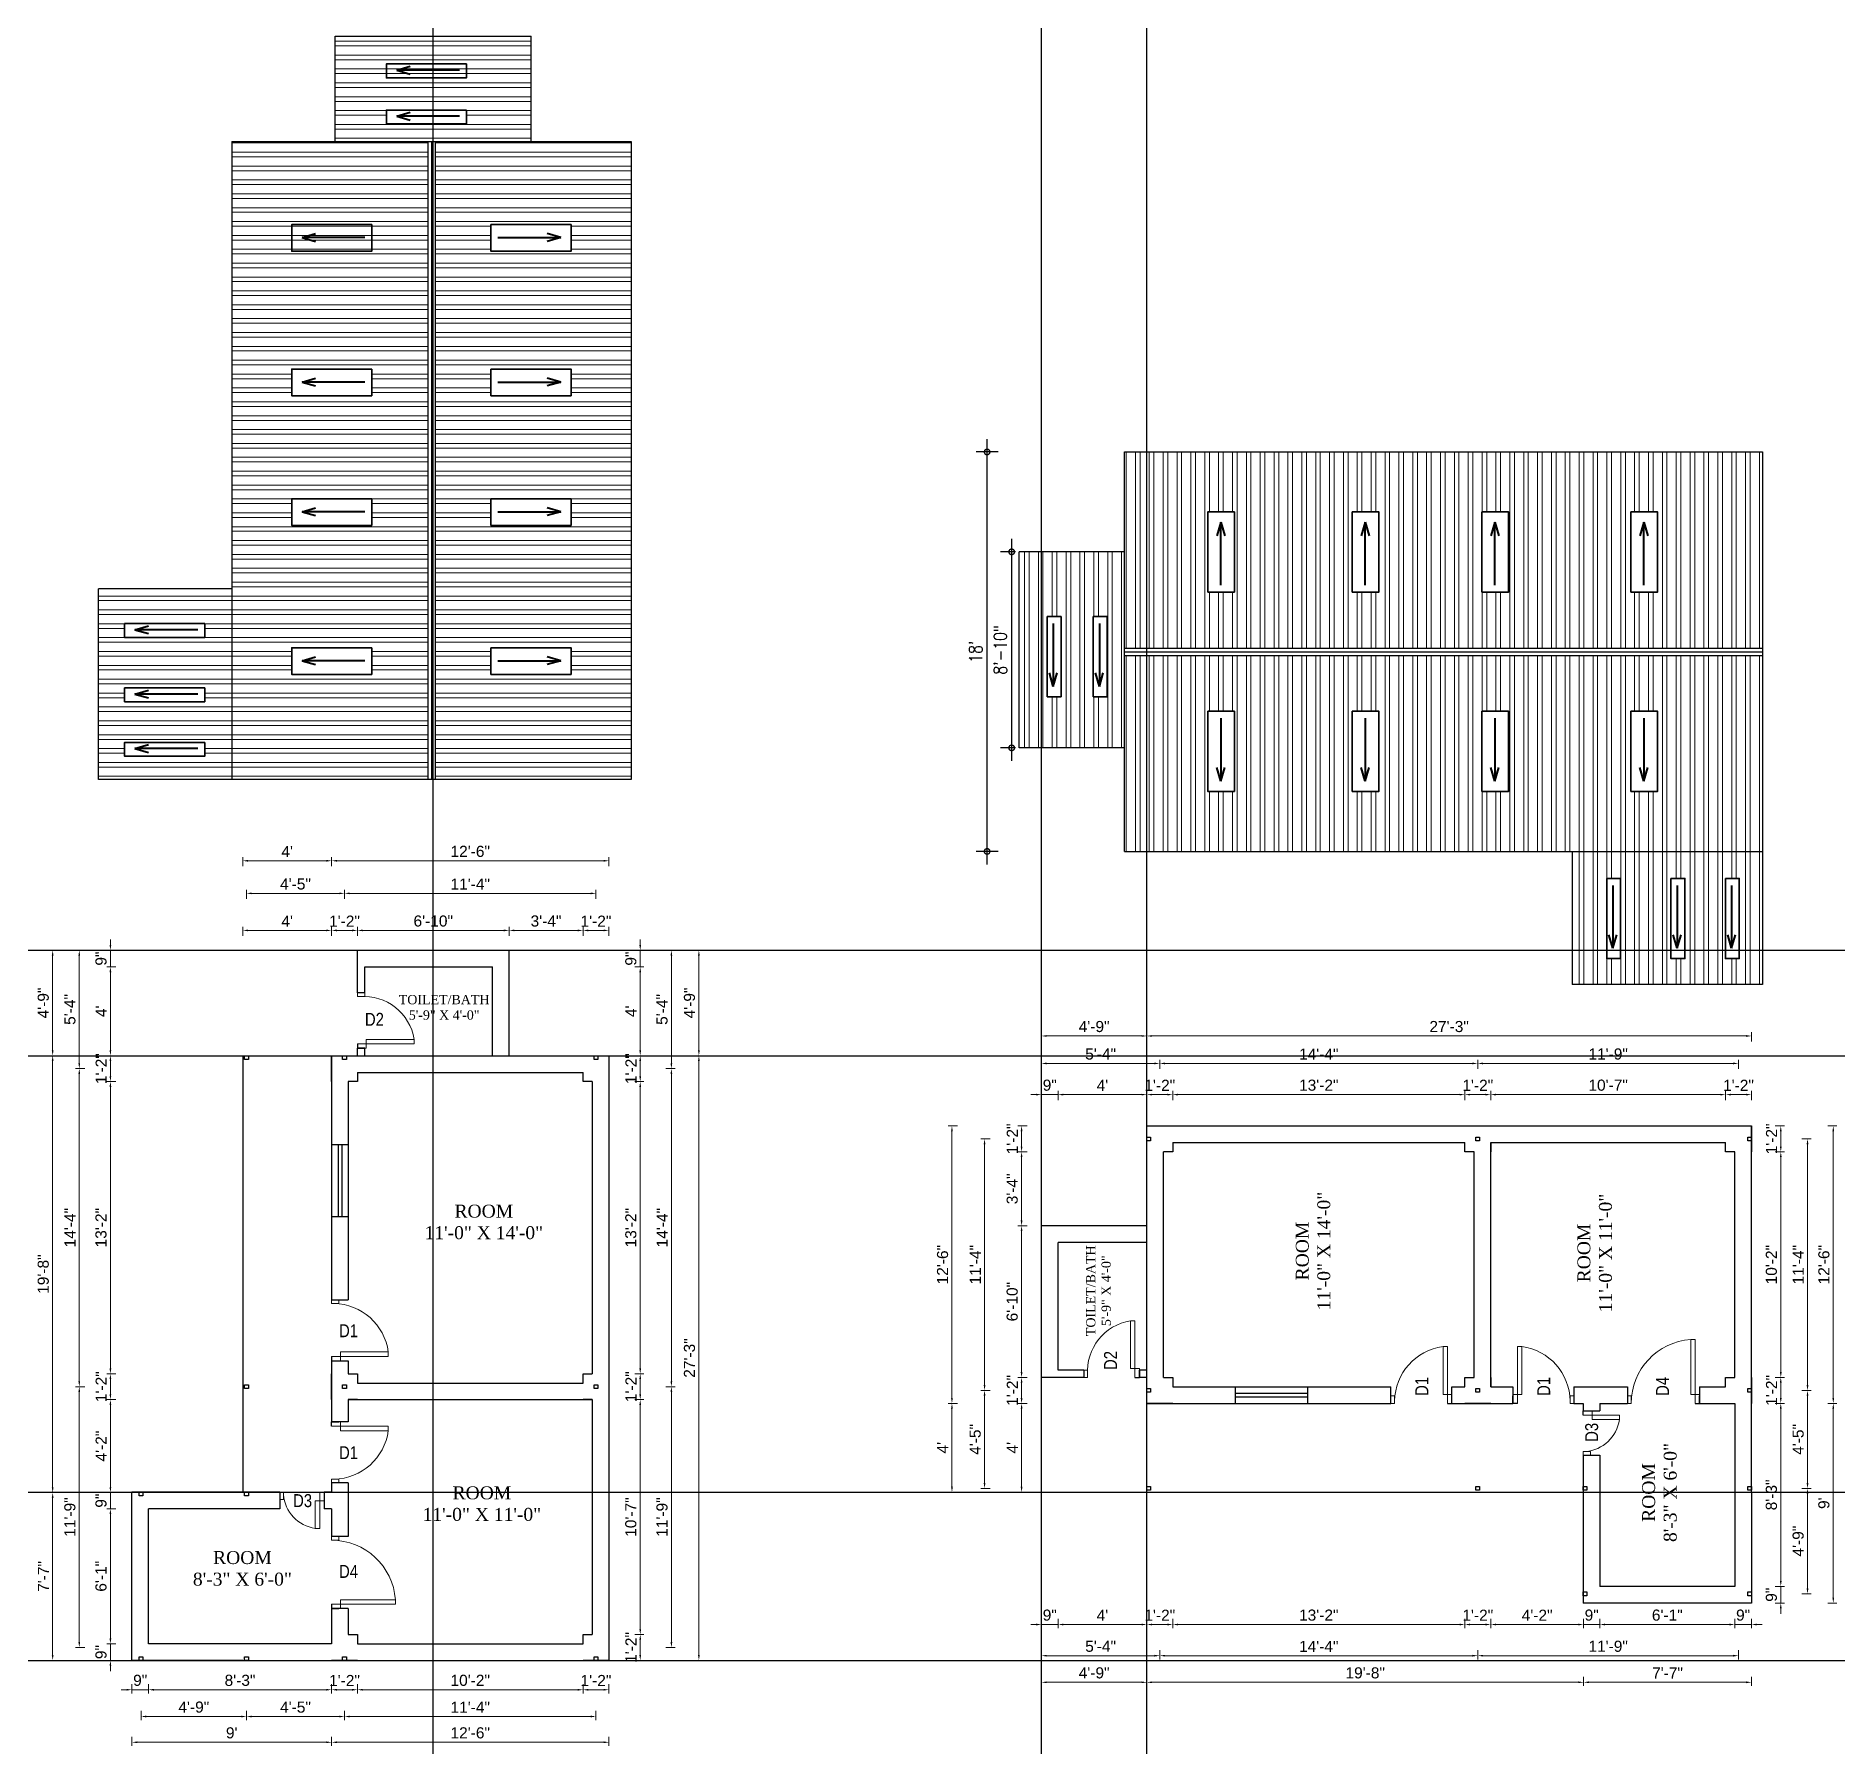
# Model space of a CAD drawing. Header units: inches. Extents: x 0 to 383786, y -43792 to 0.
# Drawn here: x 362154 to 363128, y -41048 to -40123 of the extents above; entities that cross this region are included whole.
import ezdxf

# ---------------------------------------------------------------- set-up
doc = ezdxf.new("R2010")
doc.units = ezdxf.units.IN
doc.header["$LTSCALE"] = 2
doc.header["$MEASUREMENT"] = 0
doc.header["$PDMODE"] = 34
doc.layers.get('0').update_dxf_attribs({"linetype": 'CONTINUOUS'})
doc.layers.get('DEFPOINTS').update_dxf_attribs({"color": 141, "linetype": 'CONTINUOUS'})
for name, color, linetype, lineweight in [('DIM_LINE', 173, 'CONTINUOUS', 20), ('dimension', 160, 'CONTINUOUS', 15), ('door', 20, 'CONTINUOUS', 35), ('steps', 253, 'CONTINUOUS', 20), ('truss', 1, 'CONTINUOUS', 25), ('WALL - A', 1, 'CONTINUOUS', 40)]:
    doc.layers.add(name, color=color, linetype=linetype, lineweight=lineweight)
doc.styles.add('Lettring Text', font='arial.ttf')
doc.styles.add('ROMANS', font='Romans.shx', dxfattribs={"width": 0.8})
doc.styles.get("Standard").update_dxf_attribs({"font": 'ARIALN.TTF'})
doc.dimstyles.new('8 SCALE', dxfattribs={"dimscale": 0, "dimtxt": 7, "dimasz": 6, "dimexe": 6, "dimexo": 2, "dimgap": 2, "dimtad": 1, "dimdec": 0, "dimzin": 0, "dimdsep": 46, "dimlunit": 4, "dimtxsty": 'ROMANS', "dimblk": 'DOTSMALL', "dimcen": 0, "dimdle": 7, "dimclrd": 8, "dimclre": 8, "dimclrt": 3, "dimadec": 0, "dimazin": 0, "dimtfac": 1, "dimtdec": 0, "dimtofl": 0, "dimtmove": 2, "dimatfit": 3, "dimfxl": 6, "dimfxlon": 1, "dimtolj": 1, "dimtzin": 0, "dimarcsym": 0})
doc.dimstyles.new('Copy of Standard', dxfattribs={"dimtxt": 6, "dimasz": 2.875, "dimexe": 2, "dimexo": 4, "dimgap": 2, "dimtad": 1, "dimdec": 0, "dimrnd": 1, "dimzin": 0, "dimdsep": 46, "dimlunit": 4, "dimtxsty": 'Lettring Text', "dimcen": 0.1, "dimclrd": 7, "dimclre": 7, "dimclrt": 7, "dimazin": 0, "dimtfac": 0.645, "dimtdec": 0, "dimtmove": 1, "dimatfit": 0, "dimfxl": 3, "dimfxlon": 1, "dimtfillclr": 256, "dimtolj": 1, "dimtzin": 0, "dimlwd": -1, "dimlwe": -1, "dimarcsym": 2})
pattern_1 = [(180, (25792.5986, 1901.245), (-4e-16, -7.5), []), (180, (25790.0986, 1903.745), (-4e-16, -7.5), [])]
pattern_2 = [(270, (320661.323, -377031.81), (7.5, -9e-16), []), (270, (320658.823, -377034.31), (7.5, -9e-16), [])]

msp = doc.modelspace()

# ---------------------------------------------------------------- texts
at = {"layer": 'steps', "color": 7, "ltscale": 0.3, "width": 70.3269, "attachment_point": 2}
for s, insert, char_height in [('{\\fTimes New Roman|b0|i0|c0|p18;TOILET/BATH \\P5\'-9" X 4\'-0"}', (362374.94, -40641.99), 5), ('{\\fTimes New Roman|b0|i0|c0|p18;ROOM \\P11\'-0" X 14\'-0"}', (362396.4, -40755.37), 7), ('{\\fTimes New Roman|b0|i0|c0|p18;ROOM \\P11\'-0" X 11\'-0"}', (362395.35, -40907.7), 7), ('{\\fTimes New Roman|b0|i0|c0|p18;ROOM \\P8\'-3" X 6\'-0"}', (362265.83, -40942.71), 7)]:
    msp.add_mtext(s, dxfattribs=dict(at, insert=insert, char_height=char_height))
at = {"layer": 'steps', "color": 7, "ltscale": 0.3, "char_height": 7}
for s, insert, attachment_point in [('D2', (362337.23, -40658.67), 8), ('{\\W1;D1}', (362323.23, -40827.05), 8), ('{\\W1;D1}', (362323.23, -40885.98), 2), ('D3', (362298.39, -40911.92), 2), ('D4', (362323.23, -40957.21), 8)]:
    msp.add_mtext_dynamic_manual_height_columns(s, width=18.6213, gutter_width=40, heights=[0], dxfattribs=dict(at, insert=insert, attachment_point=attachment_point))
at = {"layer": 'steps', "color": 7, "ltscale": 0.3, "width": 70.3269, "attachment_point": 2, "rotation": 90}
for s, insert, char_height in [('{\\fTimes New Roman|b0|i0|c0|p18;ROOM \\P11\'-0" X 14\'-0"}', (362835.55, -40780.46), 7), ('{\\fTimes New Roman|b0|i0|c0|p18;ROOM \\P11\'-0" X 11\'-0"}', (362987.88, -40781.52), 7), ('{\\fTimes New Roman|b0|i0|c0|p18;TOILET/BATH \\P5\'-9" X 4\'-0"}', (362722.17, -40801.93), 5), ('{\\fTimes New Roman|b0|i0|c0|p18;ROOM \\P8\'-3" X 6\'-0"}', (363022.89, -40911.04), 7)]:
    msp.add_mtext(s, dxfattribs=dict(at, insert=insert, char_height=char_height))
at = {"layer": 'steps', "color": 7, "ltscale": 0.3, "char_height": 7, "rotation": 90}
for s, insert, attachment_point in [('D2', (362738.85, -40839.64), 8), ('{\\W1;D1}', (362907.22, -40853.64), 8), ('{\\W1;D1}', (362966.16, -40853.64), 2), ('D4', (363037.39, -40853.64), 8), ('D3', (362992.09, -40878.48), 2)]:
    msp.add_mtext_dynamic_manual_height_columns(s, width=18.6213, gutter_width=40, heights=[0], dxfattribs=dict(at, insert=insert, attachment_point=attachment_point))

# ---------------------------------------------------------------- blocks, each defined once
blk = doc.blocks.new('*D542')
at = {"layer": 'DEFPOINTS', "color": 0, "ltscale": 0.5, "transparency": 16777216}
for p in [(362314.05, -40607.08), (362266.05, -40674.82), (362314.05, -40674.82)]:
    blk.add_point(p, dxfattribs=at)
at = {"layer": 'steps', "color": 7, "ltscale": 0.5, "transparency": 16777216}
for p, q in [((362266.05, -40610.08), (362266.05, -40605.08)), ((362268.93, -40607.08), (362311.18, -40607.08)), ((362314.05, -40610.08), (362314.05, -40605.08))]:
    blk.add_line(p, q, dxfattribs=at)
for points in [[(362268.93, -40606.6), (362268.93, -40607.56), (362266.05, -40607.08)], [(362311.18, -40606.6), (362311.18, -40607.56), (362314.05, -40607.08)]]:
    blk.add_solid(points, dxfattribs=at)
at = {"layer": 'steps', "color": 7, "ltscale": 0.5, "transparency": 16777216, "insert": (362290.05, -40602.08), "char_height": 6, "attachment_point": 5, "style": 'Lettring Text'}
blk.add_mtext("\\A1;4'", dxfattribs=at)
blk = doc.blocks.new('*D543')
at = {"layer": 'DEFPOINTS', "color": 0, "ltscale": 0.5, "transparency": 16777216}
for p in [(362328.05, -40607.08), (362328.05, -40617.82), (362314.05, -40674.82)]:
    blk.add_point(p, dxfattribs=at)
at = {"layer": 'steps', "color": 7, "ltscale": 0.5, "transparency": 16777216}
for p, q in [((362314.05, -40610.08), (362314.05, -40605.08)), ((362316.93, -40607.08), (362325.18, -40607.08)), ((362328.05, -40610.08), (362328.05, -40605.08))]:
    blk.add_line(p, q, dxfattribs=at)
for points in [[(362316.93, -40606.6), (362316.93, -40607.56), (362314.05, -40607.08)], [(362325.18, -40606.6), (362325.18, -40607.56), (362328.05, -40607.08)]]:
    blk.add_solid(points, dxfattribs=at)
at = {"layer": 'steps', "color": 7, "ltscale": 0.5, "transparency": 16777216, "insert": (362321.05, -40602.07), "char_height": 6, "attachment_point": 5, "style": 'Lettring Text'}
blk.add_mtext('\\A1;1\'-2"', dxfattribs=at)
blk = doc.blocks.new('*D544')
at = {"layer": 'DEFPOINTS', "color": 0, "ltscale": 0.5, "transparency": 16777216}
for p in [(362410.05, -40607.08), (362328.05, -40617.82), (362410.05, -40617.82)]:
    blk.add_point(p, dxfattribs=at)
at = {"layer": 'steps', "color": 7, "ltscale": 0.5, "transparency": 16777216}
for p, q in [((362328.05, -40610.08), (362328.05, -40605.08)), ((362330.93, -40607.08), (362407.18, -40607.08)), ((362410.05, -40610.08), (362410.05, -40605.08))]:
    blk.add_line(p, q, dxfattribs=at)
for points in [[(362330.93, -40606.6), (362330.93, -40607.56), (362328.05, -40607.08)], [(362407.18, -40606.6), (362407.18, -40607.56), (362410.05, -40607.08)]]:
    blk.add_solid(points, dxfattribs=at)
at = {"layer": 'steps', "color": 7, "ltscale": 0.5, "transparency": 16777216, "insert": (362369.05, -40602.02), "char_height": 6, "attachment_point": 5, "style": 'Lettring Text'}
blk.add_mtext('\\A1;6\'-10"', dxfattribs=at)
blk = doc.blocks.new('*D545')
at = {"layer": 'DEFPOINTS', "color": 0, "ltscale": 0.5, "transparency": 16777216}
for p in [(362450.05, -40607.08), (362410.05, -40617.82), (362450.05, -40683.82)]:
    blk.add_point(p, dxfattribs=at)
at = {"layer": 'steps', "color": 7, "ltscale": 0.5, "transparency": 16777216}
for p, q in [((362410.05, -40610.08), (362410.05, -40605.08)), ((362412.93, -40607.08), (362447.18, -40607.08)), ((362450.05, -40610.08), (362450.05, -40605.08))]:
    blk.add_line(p, q, dxfattribs=at)
for points in [[(362412.93, -40606.6), (362412.93, -40607.56), (362410.05, -40607.08)], [(362447.18, -40606.6), (362447.18, -40607.56), (362450.05, -40607.08)]]:
    blk.add_solid(points, dxfattribs=at)
at = {"layer": 'steps', "color": 7, "ltscale": 0.5, "transparency": 16777216, "insert": (362430.05, -40602.02), "char_height": 6, "attachment_point": 5, "style": 'Lettring Text'}
blk.add_mtext('\\A1;3\'-4"', dxfattribs=at)
blk = doc.blocks.new('*D546')
at = {"layer": 'DEFPOINTS', "color": 0, "ltscale": 0.5, "transparency": 16777216}
for p in [(362464.05, -40607.08), (362464.05, -40674.82), (362450.05, -40683.82)]:
    blk.add_point(p, dxfattribs=at)
at = {"layer": 'steps', "color": 7, "ltscale": 0.5, "transparency": 16777216}
for p, q in [((362450.05, -40610.08), (362450.05, -40605.08)), ((362452.93, -40607.08), (362461.18, -40607.08)), ((362464.05, -40610.08), (362464.05, -40605.08))]:
    blk.add_line(p, q, dxfattribs=at)
for points in [[(362452.93, -40606.6), (362452.93, -40607.56), (362450.05, -40607.08)], [(362461.18, -40606.6), (362461.18, -40607.56), (362464.05, -40607.08)]]:
    blk.add_solid(points, dxfattribs=at)
at = {"layer": 'steps', "color": 7, "ltscale": 0.5, "transparency": 16777216, "insert": (362457.05, -40602.07), "char_height": 6, "attachment_point": 5, "style": 'Lettring Text'}
blk.add_mtext('\\A1;1\'-2"', dxfattribs=at)
blk = doc.blocks.new('*D547')
at = {"layer": 'DEFPOINTS', "color": 0, "ltscale": 0.5, "transparency": 16777216}
for p in [(362321.05, -40587.05), (362268.05, -40675.82), (362321.05, -40681.82)]:
    blk.add_point(p, dxfattribs=at)
at = {"layer": 'steps', "color": 7, "ltscale": 0.5, "transparency": 16777216}
for p, q in [((362268.05, -40590.05), (362268.05, -40585.05)), ((362270.93, -40587.05), (362318.18, -40587.05)), ((362321.05, -40590.05), (362321.05, -40585.05))]:
    blk.add_line(p, q, dxfattribs=at)
for points in [[(362270.93, -40586.57), (362270.93, -40587.53), (362268.05, -40587.05)], [(362318.18, -40586.57), (362318.18, -40587.53), (362321.05, -40587.05)]]:
    blk.add_solid(points, dxfattribs=at)
at = {"layer": 'steps', "color": 7, "ltscale": 0.5, "transparency": 16777216, "insert": (362294.55, -40582), "char_height": 6, "attachment_point": 5, "style": 'Lettring Text'}
blk.add_mtext('\\A1;4\'-5"', dxfattribs=at)
blk = doc.blocks.new('*D548')
at = {"layer": 'DEFPOINTS', "color": 0, "ltscale": 0.5, "transparency": 16777216}
for p in [(362457.05, -40587.05), (362457.05, -40675.82), (362321.05, -40681.82)]:
    blk.add_point(p, dxfattribs=at)
at = {"layer": 'steps', "color": 7, "ltscale": 0.5, "transparency": 16777216}
for p, q in [((362321.05, -40590.05), (362321.05, -40585.05)), ((362323.93, -40587.05), (362454.18, -40587.05)), ((362457.05, -40590.05), (362457.05, -40585.05))]:
    blk.add_line(p, q, dxfattribs=at)
for points in [[(362323.93, -40586.57), (362323.93, -40587.53), (362321.05, -40587.05)], [(362454.18, -40586.57), (362454.18, -40587.53), (362457.05, -40587.05)]]:
    blk.add_solid(points, dxfattribs=at)
at = {"layer": 'steps', "color": 7, "ltscale": 0.5, "transparency": 16777216, "insert": (362389.05, -40582.04), "char_height": 6, "attachment_point": 5, "style": 'Lettring Text'}
blk.add_mtext('\\A1;11\'-4"', dxfattribs=at)
blk = doc.blocks.new('*D549')
at = {"layer": 'DEFPOINTS', "color": 0, "ltscale": 0.5, "transparency": 16777216}
for p in [(362314.05, -40569.42), (362266.05, -40674.82), (362314.05, -40674.82)]:
    blk.add_point(p, dxfattribs=at)
at = {"layer": 'steps', "color": 7, "ltscale": 0.5, "transparency": 16777216}
for p, q in [((362266.05, -40572.42), (362266.05, -40567.42)), ((362268.93, -40569.42), (362311.18, -40569.42)), ((362314.05, -40572.42), (362314.05, -40567.42))]:
    blk.add_line(p, q, dxfattribs=at)
for points in [[(362268.93, -40568.94), (362268.93, -40569.9), (362266.05, -40569.42)], [(362311.18, -40568.94), (362311.18, -40569.9), (362314.05, -40569.42)]]:
    blk.add_solid(points, dxfattribs=at)
at = {"layer": 'steps', "color": 7, "ltscale": 0.5, "transparency": 16777216, "insert": (362290.05, -40564.42), "char_height": 6, "attachment_point": 5, "style": 'Lettring Text'}
blk.add_mtext("\\A1;4'", dxfattribs=at)
blk = doc.blocks.new('*D550')
at = {"layer": 'DEFPOINTS', "color": 0, "ltscale": 0.5, "transparency": 16777216}
for p in [(362464.05, -40569.42), (362314.05, -40674.82), (362464.05, -40674.82)]:
    blk.add_point(p, dxfattribs=at)
at = {"layer": 'steps', "color": 7, "ltscale": 0.5, "transparency": 16777216}
for p, q in [((362314.05, -40572.42), (362314.05, -40567.42)), ((362316.93, -40569.42), (362461.18, -40569.42)), ((362464.05, -40572.42), (362464.05, -40567.42))]:
    blk.add_line(p, q, dxfattribs=at)
for points in [[(362316.93, -40568.94), (362316.93, -40569.9), (362314.05, -40569.42)], [(362461.18, -40568.94), (362461.18, -40569.9), (362464.05, -40569.42)]]:
    blk.add_solid(points, dxfattribs=at)
at = {"layer": 'steps', "color": 7, "ltscale": 0.5, "transparency": 16777216, "insert": (362389.05, -40564.36), "char_height": 6, "attachment_point": 5, "style": 'Lettring Text'}
blk.add_mtext('\\A1;12\'-6"', dxfattribs=at)
blk = doc.blocks.new('*D551')
at = {"layer": 'DEFPOINTS', "color": 0, "ltscale": 0.5, "transparency": 16777216}
for p in [(362464.05, -40674.82), (362464.05, -40688.82), (362481, -40688.82)]:
    blk.add_point(p, dxfattribs=at)
at = {"layer": 'steps', "color": 7, "ltscale": 0.5, "transparency": 16777216}
for p, q in [((362478, -40674.82), (362483, -40674.82)), ((362481, -40677.69), (362481, -40685.94)), ((362478, -40688.82), (362483, -40688.82))]:
    blk.add_line(p, q, dxfattribs=at)
for points in [[(362480.52, -40677.69), (362481.48, -40677.69), (362481, -40674.82)], [(362480.52, -40685.94), (362481.48, -40685.94), (362481, -40688.82)]]:
    blk.add_solid(points, dxfattribs=at)
at = {"layer": 'steps', "color": 7, "ltscale": 0.5, "transparency": 16777216, "insert": (362475.99, -40681.82), "char_height": 6, "attachment_point": 5, "rotation": 90, "style": 'Lettring Text'}
blk.add_mtext('\\A1;1\'-2"', dxfattribs=at)
blk = doc.blocks.new('*D552')
at = {"layer": 'DEFPOINTS', "color": 0, "ltscale": 0.5, "transparency": 16777216}
for p in [(362401.05, -40626.82), (362481, -40626.82), (362464.05, -40674.82)]:
    blk.add_point(p, dxfattribs=at)
at = {"layer": 'steps', "color": 7, "ltscale": 0.5, "transparency": 16777216}
for p, q in [((362478, -40626.82), (362483, -40626.82)), ((362481, -40671.94), (362481, -40629.69)), ((362478, -40674.82), (362483, -40674.82))]:
    blk.add_line(p, q, dxfattribs=at)
for points in [[(362480.52, -40629.69), (362481.48, -40629.69), (362481, -40626.82)], [(362480.52, -40671.94), (362481.48, -40671.94), (362481, -40674.82)]]:
    blk.add_solid(points, dxfattribs=at)
at = {"layer": 'steps', "color": 7, "ltscale": 0.5, "transparency": 16777216, "insert": (362476, -40650.82), "char_height": 6, "attachment_point": 5, "rotation": 90, "style": 'Lettring Text'}
blk.add_mtext("\\A1;4'", dxfattribs=at)
blk = doc.blocks.new('*D553')
at = {"layer": 'DEFPOINTS', "color": 0, "ltscale": 0.5, "transparency": 16777216}
for p in [(362410.05, -40617.82), (362481, -40617.82), (362401.05, -40626.82)]:
    blk.add_point(p, dxfattribs=at)
at = {"layer": 'steps', "color": 7, "ltscale": 0.5, "transparency": 16777216}
for p, q in [((362478, -40617.82), (362483, -40617.82)), ((362481, -40614.94), (362481, -40612.07)), ((362481, -40626.82), (362481, -40617.82)), ((362478, -40626.82), (362483, -40626.82)), ((362481, -40629.69), (362481, -40632.57))]:
    blk.add_line(p, q, dxfattribs=at)
for points in [[(362480.52, -40614.94), (362481.48, -40614.94), (362481, -40617.82)], [(362480.52, -40629.69), (362481.48, -40629.69), (362481, -40626.82)]]:
    blk.add_solid(points, dxfattribs=at)
at = {"layer": 'steps', "color": 7, "ltscale": 0.5, "transparency": 16777216, "insert": (362475.94, -40622.32), "char_height": 6, "attachment_point": 5, "rotation": 90, "style": 'Lettring Text'}
blk.add_mtext('\\A1;9"', dxfattribs=at)
blk = doc.blocks.new('*D554')
at = {"layer": 'DEFPOINTS', "color": 0, "ltscale": 0.5, "transparency": 16777216}
for p in [(362464.05, -40688.82), (362464.05, -40846.82), (362481, -40846.82)]:
    blk.add_point(p, dxfattribs=at)
at = {"layer": 'steps', "color": 7, "ltscale": 0.5, "transparency": 16777216}
for p, q in [((362478, -40688.82), (362483, -40688.82)), ((362481, -40691.69), (362481, -40843.94)), ((362478, -40846.82), (362483, -40846.82))]:
    blk.add_line(p, q, dxfattribs=at)
for points in [[(362480.52, -40691.69), (362481.48, -40691.69), (362481, -40688.82)], [(362480.52, -40843.94), (362481.48, -40843.94), (362481, -40846.82)]]:
    blk.add_solid(points, dxfattribs=at)
at = {"layer": 'steps', "color": 7, "ltscale": 0.5, "transparency": 16777216, "insert": (362475.94, -40767.82), "char_height": 6, "attachment_point": 5, "rotation": 90, "style": 'Lettring Text'}
blk.add_mtext('\\A1;13\'-2"', dxfattribs=at)
blk = doc.blocks.new('*D555')
at = {"layer": 'DEFPOINTS', "color": 0, "ltscale": 0.5, "transparency": 16777216}
for p in [(362464.05, -40846.82), (362464.05, -40860.82), (362481, -40860.82)]:
    blk.add_point(p, dxfattribs=at)
at = {"layer": 'steps', "color": 7, "ltscale": 0.5, "transparency": 16777216}
for p, q in [((362478, -40846.82), (362483, -40846.82)), ((362481, -40849.69), (362481, -40857.94)), ((362478, -40860.82), (362483, -40860.82))]:
    blk.add_line(p, q, dxfattribs=at)
for points in [[(362480.52, -40849.69), (362481.48, -40849.69), (362481, -40846.82)], [(362480.52, -40857.94), (362481.48, -40857.94), (362481, -40860.82)]]:
    blk.add_solid(points, dxfattribs=at)
at = {"layer": 'steps', "color": 7, "ltscale": 0.5, "transparency": 16777216, "insert": (362475.99, -40853.82), "char_height": 6, "attachment_point": 5, "rotation": 90, "style": 'Lettring Text'}
blk.add_mtext('\\A1;1\'-2"', dxfattribs=at)
blk = doc.blocks.new('*D534')
at = {"layer": 'DEFPOINTS', "color": 0, "ltscale": 0.5, "transparency": 16777216}
for p in [(362464.05, -40860.82), (362464.05, -40987.82), (362481, -40987.82)]:
    blk.add_point(p, dxfattribs=at)
at = {"layer": 'steps', "color": 7, "ltscale": 0.5, "transparency": 16777216}
for p, q in [((362478, -40860.82), (362483, -40860.82)), ((362481, -40863.69), (362481, -40984.94)), ((362478, -40987.82), (362483, -40987.82))]:
    blk.add_line(p, q, dxfattribs=at)
for points in [[(362480.52, -40863.69), (362481.48, -40863.69), (362481, -40860.82)], [(362480.52, -40984.94), (362481.48, -40984.94), (362481, -40987.82)]]:
    blk.add_solid(points, dxfattribs=at)
at = {"layer": 'steps', "color": 7, "ltscale": 0.5, "transparency": 16777216, "insert": (362475.94, -40924.32), "char_height": 6, "attachment_point": 5, "rotation": 90, "style": 'Lettring Text'}
blk.add_mtext('\\A1;10\'-7"', dxfattribs=at)
blk = doc.blocks.new('*D535')
at = {"layer": 'DEFPOINTS', "color": 0, "ltscale": 0.5, "transparency": 16777216}
for p in [(362464.05, -40987.82), (362464.05, -41001.82), (362481, -41001.82)]:
    blk.add_point(p, dxfattribs=at)
at = {"layer": 'steps', "color": 7, "ltscale": 0.5, "transparency": 16777216}
for p, q in [((362478, -40987.82), (362483, -40987.82)), ((362481, -40990.69), (362481, -40998.94)), ((362478, -41001.82), (362483, -41001.82))]:
    blk.add_line(p, q, dxfattribs=at)
for points in [[(362480.52, -40990.69), (362481.48, -40990.69), (362481, -40987.82)], [(362480.52, -40998.94), (362481.48, -40998.94), (362481, -41001.82)]]:
    blk.add_solid(points, dxfattribs=at)
at = {"layer": 'steps', "color": 7, "ltscale": 0.5, "transparency": 16777216, "insert": (362475.99, -40994.82), "char_height": 6, "attachment_point": 5, "rotation": 90, "style": 'Lettring Text'}
blk.add_mtext('\\A1;1\'-2"', dxfattribs=at)
blk = doc.blocks.new('*D536')
at = {"layer": 'DEFPOINTS', "color": 0, "ltscale": 0.5, "transparency": 16777216}
for p in [(362464.05, -40853.82), (362497.86, -40853.82), (362464.05, -40994.82)]:
    blk.add_point(p, dxfattribs=at)
at = {"layer": 'steps', "color": 7, "ltscale": 0.5, "transparency": 16777216}
for p, q in [((362494.86, -40853.82), (362499.86, -40853.82)), ((362497.86, -40991.94), (362497.86, -40856.69)), ((362494.86, -40994.82), (362499.86, -40994.82))]:
    blk.add_line(p, q, dxfattribs=at)
for points in [[(362497.38, -40856.69), (362498.34, -40856.69), (362497.86, -40853.82)], [(362497.38, -40991.94), (362498.34, -40991.94), (362497.86, -40994.82)]]:
    blk.add_solid(points, dxfattribs=at)
at = {"layer": 'steps', "color": 7, "ltscale": 0.5, "transparency": 16777216, "insert": (362492.8, -40924.32), "char_height": 6, "attachment_point": 5, "rotation": 90, "style": 'Lettring Text'}
blk.add_mtext('\\A1;11\'-9"', dxfattribs=at)
blk = doc.blocks.new('*D537')
at = {"layer": 'DEFPOINTS', "color": 0, "ltscale": 0.5, "transparency": 16777216}
for p in [(362464.05, -40681.82), (362497.86, -40681.82), (362464.05, -40853.82)]:
    blk.add_point(p, dxfattribs=at)
at = {"layer": 'steps', "color": 7, "ltscale": 0.5, "transparency": 16777216}
for p, q in [((362494.86, -40681.82), (362499.86, -40681.82)), ((362497.86, -40850.94), (362497.86, -40684.69)), ((362494.86, -40853.82), (362499.86, -40853.82))]:
    blk.add_line(p, q, dxfattribs=at)
for points in [[(362497.38, -40684.69), (362498.34, -40684.69), (362497.86, -40681.82)], [(362497.38, -40850.94), (362498.34, -40850.94), (362497.86, -40853.82)]]:
    blk.add_solid(points, dxfattribs=at)
at = {"layer": 'steps', "color": 7, "ltscale": 0.5, "transparency": 16777216, "insert": (362492.85, -40767.82), "char_height": 6, "attachment_point": 5, "rotation": 90, "style": 'Lettring Text'}
blk.add_mtext('\\A1;14\'-4"', dxfattribs=at)
blk = doc.blocks.new('*D538')
at = {"layer": 'DEFPOINTS', "color": 0, "ltscale": 0.5, "transparency": 16777216}
for p in [(362410.05, -40617.82), (362497.86, -40617.82), (362464.05, -40681.82)]:
    blk.add_point(p, dxfattribs=at)
at = {"layer": 'steps', "color": 7, "ltscale": 0.5, "transparency": 16777216}
for p, q in [((362494.86, -40617.82), (362499.86, -40617.82)), ((362497.86, -40678.94), (362497.86, -40620.69)), ((362494.86, -40681.82), (362499.86, -40681.82))]:
    blk.add_line(p, q, dxfattribs=at)
for points in [[(362497.38, -40620.69), (362498.34, -40620.69), (362497.86, -40617.82)], [(362497.38, -40678.94), (362498.34, -40678.94), (362497.86, -40681.82)]]:
    blk.add_solid(points, dxfattribs=at)
at = {"layer": 'steps', "color": 7, "ltscale": 0.5, "transparency": 16777216, "insert": (362492.81, -40649.82), "char_height": 6, "attachment_point": 5, "rotation": 90, "style": 'Lettring Text'}
blk.add_mtext('\\A1;5\'-4"', dxfattribs=at)
blk = doc.blocks.new('*D539')
at = {"layer": 'DEFPOINTS', "color": 0, "ltscale": 0.5, "transparency": 16777216}
for p in [(362464.05, -40674.82), (362464.05, -41001.82), (362512.72, -41001.82)]:
    blk.add_point(p, dxfattribs=at)
at = {"layer": 'steps', "color": 7, "ltscale": 0.5, "transparency": 16777216}
for p, q in [((362509.72, -40674.82), (362514.72, -40674.82)), ((362512.72, -40677.69), (362512.72, -40998.94)), ((362509.72, -41001.82), (362514.72, -41001.82))]:
    blk.add_line(p, q, dxfattribs=at)
for points in [[(362512.24, -40677.69), (362513.2, -40677.69), (362512.72, -40674.82)], [(362512.24, -40998.94), (362513.2, -40998.94), (362512.72, -41001.82)]]:
    blk.add_solid(points, dxfattribs=at)
at = {"layer": 'steps', "color": 7, "ltscale": 0.5, "transparency": 16777216, "insert": (362507.65, -40838.32), "char_height": 6, "attachment_point": 5, "rotation": 90, "style": 'Lettring Text'}
blk.add_mtext('\\A1;27\'-3"', dxfattribs=at)
blk = doc.blocks.new('*D540')
at = {"layer": 'DEFPOINTS', "color": 0, "ltscale": 0.5, "transparency": 16777216}
for p in [(362410.05, -40617.82), (362512.72, -40617.82), (362464.05, -40674.82)]:
    blk.add_point(p, dxfattribs=at)
at = {"layer": 'steps', "color": 7, "ltscale": 0.5, "transparency": 16777216}
for p, q in [((362509.72, -40617.82), (362514.72, -40617.82)), ((362512.72, -40671.94), (362512.72, -40620.69)), ((362509.72, -40674.82), (362514.72, -40674.82))]:
    blk.add_line(p, q, dxfattribs=at)
for points in [[(362512.24, -40620.69), (362513.2, -40620.69), (362512.72, -40617.82)], [(362512.24, -40671.94), (362513.2, -40671.94), (362512.72, -40674.82)]]:
    blk.add_solid(points, dxfattribs=at)
at = {"layer": 'steps', "color": 7, "ltscale": 0.5, "transparency": 16777216, "insert": (362507.65, -40646.32), "char_height": 6, "attachment_point": 5, "rotation": 90, "style": 'Lettring Text'}
blk.add_mtext('\\A1;4\'-9"', dxfattribs=at)
blk = doc.blocks.new('*D541')
at = {"layer": 'DEFPOINTS', "color": 0, "ltscale": 0.5, "transparency": 16777216}
for p in [(362215.05, -40992.82), (362206.05, -41001.82), (362215.05, -41017.7)]:
    blk.add_point(p, dxfattribs=at)
at = {"layer": 'steps', "color": 7, "ltscale": 0.5, "transparency": 16777216}
for p, q in [((362203.18, -41017.7), (362200.3, -41017.7)), ((362206.05, -41014.7), (362206.05, -41019.7)), ((362206.05, -41017.7), (362215.05, -41017.7)), ((362215.05, -41014.7), (362215.05, -41019.7)), ((362217.93, -41017.7), (362220.8, -41017.7))]:
    blk.add_line(p, q, dxfattribs=at)
for points in [[(362203.18, -41017.22), (362203.18, -41018.18), (362206.05, -41017.7)], [(362217.93, -41017.22), (362217.93, -41018.18), (362215.05, -41017.7)]]:
    blk.add_solid(points, dxfattribs=at)
at = {"layer": 'steps', "color": 7, "ltscale": 0.5, "transparency": 16777216, "insert": (362210.55, -41012.64), "char_height": 6, "attachment_point": 5, "style": 'Lettring Text'}
blk.add_mtext('\\A1;9"', dxfattribs=at)
blk = doc.blocks.new('*D556')
at = {"layer": 'DEFPOINTS', "color": 0, "ltscale": 0.5, "transparency": 16777216}
for p in [(362215.05, -40992.82), (362314.05, -40992.82), (362314.05, -41017.7)]:
    blk.add_point(p, dxfattribs=at)
at = {"layer": 'steps', "color": 7, "ltscale": 0.5, "transparency": 16777216}
for p, q in [((362215.05, -41014.7), (362215.05, -41019.7)), ((362217.93, -41017.7), (362311.18, -41017.7)), ((362314.05, -41014.7), (362314.05, -41019.7))]:
    blk.add_line(p, q, dxfattribs=at)
for points in [[(362217.93, -41017.22), (362217.93, -41018.18), (362215.05, -41017.7)], [(362311.18, -41017.22), (362311.18, -41018.18), (362314.05, -41017.7)]]:
    blk.add_solid(points, dxfattribs=at)
at = {"layer": 'steps', "color": 7, "ltscale": 0.5, "transparency": 16777216, "insert": (362264.55, -41012.64), "char_height": 6, "attachment_point": 5, "style": 'Lettring Text'}
blk.add_mtext('\\A1;8\'-3"', dxfattribs=at)
blk = doc.blocks.new('*D557')
at = {"layer": 'DEFPOINTS', "color": 0, "ltscale": 0.5, "transparency": 16777216}
for p in [(362314.05, -40992.82), (362328.05, -40992.82), (362328.05, -41017.7)]:
    blk.add_point(p, dxfattribs=at)
at = {"layer": 'steps', "color": 7, "ltscale": 0.5, "transparency": 16777216}
for p, q in [((362314.05, -41014.7), (362314.05, -41019.7)), ((362316.93, -41017.7), (362325.18, -41017.7)), ((362328.05, -41014.7), (362328.05, -41019.7))]:
    blk.add_line(p, q, dxfattribs=at)
for points in [[(362316.93, -41017.22), (362316.93, -41018.18), (362314.05, -41017.7)], [(362325.18, -41017.22), (362325.18, -41018.18), (362328.05, -41017.7)]]:
    blk.add_solid(points, dxfattribs=at)
at = {"layer": 'steps', "color": 7, "ltscale": 0.5, "transparency": 16777216, "insert": (362321.05, -41012.69), "char_height": 6, "attachment_point": 5, "style": 'Lettring Text'}
blk.add_mtext('\\A1;1\'-2"', dxfattribs=at)
blk = doc.blocks.new('*D558')
at = {"layer": 'DEFPOINTS', "color": 0, "ltscale": 0.5, "transparency": 16777216}
for p in [(362328.05, -40992.82), (362450.05, -40992.82), (362450.05, -41017.7)]:
    blk.add_point(p, dxfattribs=at)
at = {"layer": 'steps', "color": 7, "ltscale": 0.5, "transparency": 16777216}
for p, q in [((362328.05, -41014.7), (362328.05, -41019.7)), ((362330.93, -41017.7), (362447.18, -41017.7)), ((362450.05, -41014.7), (362450.05, -41019.7))]:
    blk.add_line(p, q, dxfattribs=at)
for points in [[(362330.93, -41017.22), (362330.93, -41018.18), (362328.05, -41017.7)], [(362447.18, -41017.22), (362447.18, -41018.18), (362450.05, -41017.7)]]:
    blk.add_solid(points, dxfattribs=at)
at = {"layer": 'steps', "color": 7, "ltscale": 0.5, "transparency": 16777216, "insert": (362389.05, -41012.64), "char_height": 6, "attachment_point": 5, "style": 'Lettring Text'}
blk.add_mtext('\\A1;10\'-2"', dxfattribs=at)
blk = doc.blocks.new('*D559')
at = {"layer": 'DEFPOINTS', "color": 0, "ltscale": 0.5, "transparency": 16777216}
for p in [(362450.05, -40992.82), (362464.05, -40992.82), (362464.05, -41017.7)]:
    blk.add_point(p, dxfattribs=at)
at = {"layer": 'steps', "color": 7, "ltscale": 0.5, "transparency": 16777216}
for p, q in [((362450.05, -41014.7), (362450.05, -41019.7)), ((362452.93, -41017.7), (362461.18, -41017.7)), ((362464.05, -41014.7), (362464.05, -41019.7))]:
    blk.add_line(p, q, dxfattribs=at)
for points in [[(362452.93, -41017.22), (362452.93, -41018.18), (362450.05, -41017.7)], [(362461.18, -41017.22), (362461.18, -41018.18), (362464.05, -41017.7)]]:
    blk.add_solid(points, dxfattribs=at)
at = {"layer": 'steps', "color": 7, "ltscale": 0.5, "transparency": 16777216, "insert": (362457.05, -41012.69), "char_height": 6, "attachment_point": 5, "style": 'Lettring Text'}
blk.add_mtext('\\A1;1\'-2"', dxfattribs=at)
blk = doc.blocks.new('*D560')
at = {"layer": 'DEFPOINTS', "color": 0, "ltscale": 0.5, "transparency": 16777216}
for p in [(362211.05, -41000.82), (362268.05, -41000.82), (362268.05, -41032.16)]:
    blk.add_point(p, dxfattribs=at)
at = {"layer": 'steps', "color": 7, "ltscale": 0.5, "transparency": 16777216}
for p, q in [((362211.05, -41029.16), (362211.05, -41034.16)), ((362213.93, -41032.16), (362265.18, -41032.16)), ((362268.05, -41029.16), (362268.05, -41034.16))]:
    blk.add_line(p, q, dxfattribs=at)
for points in [[(362213.93, -41031.68), (362213.93, -41032.64), (362211.05, -41032.16)], [(362265.18, -41031.68), (362265.18, -41032.64), (362268.05, -41032.16)]]:
    blk.add_solid(points, dxfattribs=at)
at = {"layer": 'steps', "color": 7, "ltscale": 0.5, "transparency": 16777216, "insert": (362239.55, -41027.09), "char_height": 6, "attachment_point": 5, "style": 'Lettring Text'}
blk.add_mtext('\\A1;4\'-9"', dxfattribs=at)
blk = doc.blocks.new('*D561')
at = {"layer": 'DEFPOINTS', "color": 0, "ltscale": 0.5, "transparency": 16777216}
for p in [(362268.05, -41000.82), (362321.05, -41001.82), (362321.05, -41032.16)]:
    blk.add_point(p, dxfattribs=at)
at = {"layer": 'steps', "color": 7, "ltscale": 0.5, "transparency": 16777216}
for p, q in [((362268.05, -41029.16), (362268.05, -41034.16)), ((362270.93, -41032.16), (362318.18, -41032.16)), ((362321.05, -41029.16), (362321.05, -41034.16))]:
    blk.add_line(p, q, dxfattribs=at)
for points in [[(362270.93, -41031.68), (362270.93, -41032.64), (362268.05, -41032.16)], [(362318.18, -41031.68), (362318.18, -41032.64), (362321.05, -41032.16)]]:
    blk.add_solid(points, dxfattribs=at)
at = {"layer": 'steps', "color": 7, "ltscale": 0.5, "transparency": 16777216, "insert": (362294.55, -41027.11), "char_height": 6, "attachment_point": 5, "style": 'Lettring Text'}
blk.add_mtext('\\A1;4\'-5"', dxfattribs=at)
blk = doc.blocks.new('*D562')
at = {"layer": 'DEFPOINTS', "color": 0, "ltscale": 0.5, "transparency": 16777216}
for p in [(362321.05, -41001.82), (362457.05, -41001.82), (362457.05, -41032.16)]:
    blk.add_point(p, dxfattribs=at)
at = {"layer": 'steps', "color": 7, "ltscale": 0.5, "transparency": 16777216}
for p, q in [((362321.05, -41029.16), (362321.05, -41034.16)), ((362323.93, -41032.16), (362454.18, -41032.16)), ((362457.05, -41029.16), (362457.05, -41034.16))]:
    blk.add_line(p, q, dxfattribs=at)
for points in [[(362323.93, -41031.68), (362323.93, -41032.64), (362321.05, -41032.16)], [(362454.18, -41031.68), (362454.18, -41032.64), (362457.05, -41032.16)]]:
    blk.add_solid(points, dxfattribs=at)
at = {"layer": 'steps', "color": 7, "ltscale": 0.5, "transparency": 16777216, "insert": (362389.05, -41027.15), "char_height": 6, "attachment_point": 5, "style": 'Lettring Text'}
blk.add_mtext('\\A1;11\'-4"', dxfattribs=at)
blk = doc.blocks.new('*D563')
at = {"layer": 'DEFPOINTS', "color": 0, "ltscale": 0.5, "transparency": 16777216}
for p in [(362314.05, -40992.82), (362464.05, -41001.82), (362464.05, -41046.1)]:
    blk.add_point(p, dxfattribs=at)
at = {"layer": 'steps', "color": 7, "ltscale": 0.5, "transparency": 16777216}
for p, q in [((362314.05, -41043.1), (362314.05, -41048.1)), ((362316.93, -41046.1), (362461.18, -41046.1)), ((362464.05, -41043.1), (362464.05, -41048.1))]:
    blk.add_line(p, q, dxfattribs=at)
for points in [[(362316.93, -41045.62), (362316.93, -41046.57), (362314.05, -41046.1)], [(362461.18, -41045.62), (362461.18, -41046.57), (362464.05, -41046.1)]]:
    blk.add_solid(points, dxfattribs=at)
at = {"layer": 'steps', "color": 7, "ltscale": 0.5, "transparency": 16777216, "insert": (362389.05, -41041.03), "char_height": 6, "attachment_point": 5, "style": 'Lettring Text'}
blk.add_mtext('\\A1;12\'-6"', dxfattribs=at)
blk = doc.blocks.new('*D564')
at = {"layer": 'DEFPOINTS', "color": 0, "ltscale": 0.5, "transparency": 16777216}
for p in [(362314.05, -40992.82), (362206.05, -41001.82), (362206.05, -41046.1)]:
    blk.add_point(p, dxfattribs=at)
at = {"layer": 'steps', "color": 7, "ltscale": 0.5, "transparency": 16777216}
for p, q in [((362206.05, -41043.1), (362206.05, -41048.1)), ((362311.18, -41046.1), (362208.93, -41046.1)), ((362314.05, -41043.1), (362314.05, -41048.1))]:
    blk.add_line(p, q, dxfattribs=at)
for points in [[(362208.93, -41045.62), (362208.93, -41046.57), (362206.05, -41046.1)], [(362311.18, -41045.62), (362311.18, -41046.57), (362314.05, -41046.1)]]:
    blk.add_solid(points, dxfattribs=at)
at = {"layer": 'steps', "color": 7, "ltscale": 0.5, "transparency": 16777216, "insert": (362260.05, -41041.03), "char_height": 6, "attachment_point": 5, "style": 'Lettring Text'}
blk.add_mtext("\\A1;9'", dxfattribs=at)
blk = doc.blocks.new('*D565')
at = {"layer": 'DEFPOINTS', "color": 0, "ltscale": 0.5, "transparency": 16777216}
for p in [(362194.45, -40992.82), (362215.05, -40992.82), (362206.05, -41001.82)]:
    blk.add_point(p, dxfattribs=at)
at = {"layer": 'steps', "color": 7, "ltscale": 0.5, "transparency": 16777216}
for p, q in [((362194.45, -40989.94), (362194.45, -40987.07)), ((362197.45, -40992.82), (362192.45, -40992.82)), ((362194.45, -41001.82), (362194.45, -40992.82)), ((362197.45, -41001.82), (362192.45, -41001.82)), ((362194.45, -41004.69), (362194.45, -41007.57))]:
    blk.add_line(p, q, dxfattribs=at)
for points in [[(362193.97, -40989.94), (362194.92, -40989.94), (362194.45, -40992.82)], [(362193.97, -41004.69), (362194.92, -41004.69), (362194.45, -41001.82)]]:
    blk.add_solid(points, dxfattribs=at)
at = {"layer": 'steps', "color": 7, "ltscale": 0.5, "transparency": 16777216, "insert": (362189.38, -40997.32), "char_height": 6, "attachment_point": 5, "rotation": 90, "style": 'Lettring Text'}
blk.add_mtext('\\A1;9"', dxfattribs=at)
blk = doc.blocks.new('*D566')
at = {"layer": 'DEFPOINTS', "color": 0, "ltscale": 0.5, "transparency": 16777216}
for p in [(362194.45, -40919.82), (362215.05, -40919.82), (362215.05, -40992.82)]:
    blk.add_point(p, dxfattribs=at)
at = {"layer": 'steps', "color": 7, "ltscale": 0.5, "transparency": 16777216}
for p, q in [((362197.45, -40919.82), (362192.45, -40919.82)), ((362194.45, -40989.94), (362194.45, -40922.69)), ((362197.45, -40992.82), (362192.45, -40992.82))]:
    blk.add_line(p, q, dxfattribs=at)
for points in [[(362193.97, -40922.69), (362194.92, -40922.69), (362194.45, -40919.82)], [(362193.97, -40989.94), (362194.92, -40989.94), (362194.45, -40992.82)]]:
    blk.add_solid(points, dxfattribs=at)
at = {"layer": 'steps', "color": 7, "ltscale": 0.5, "transparency": 16777216, "insert": (362189.38, -40956.32), "char_height": 6, "attachment_point": 5, "rotation": 90, "style": 'Lettring Text'}
blk.add_mtext('\\A1;6\'-1"', dxfattribs=at)
blk = doc.blocks.new('*D567')
at = {"layer": 'DEFPOINTS', "color": 0, "ltscale": 0.5, "transparency": 16777216}
for p in [(362194.45, -40911.05), (362206.05, -40911.05), (362215.05, -40919.82)]:
    blk.add_point(p, dxfattribs=at)
at = {"layer": 'steps', "color": 7, "ltscale": 0.5, "transparency": 16777216}
for p, q in [((362194.45, -40908.18), (362194.45, -40905.3)), ((362197.45, -40911.05), (362192.45, -40911.05)), ((362197.45, -40919.82), (362192.45, -40919.82)), ((362194.45, -40919.82), (362194.45, -40911.05)), ((362194.45, -40922.69), (362194.45, -40925.57))]:
    blk.add_line(p, q, dxfattribs=at)
for points in [[(362193.97, -40908.18), (362194.92, -40908.18), (362194.45, -40911.05)], [(362193.97, -40922.69), (362194.92, -40922.69), (362194.45, -40919.82)]]:
    blk.add_solid(points, dxfattribs=at)
at = {"layer": 'steps', "color": 7, "ltscale": 0.5, "transparency": 16777216, "insert": (362189.38, -40915.44), "char_height": 6, "attachment_point": 5, "rotation": 90, "style": 'Lettring Text'}
blk.add_mtext('\\A1;9"', dxfattribs=at)
blk = doc.blocks.new('*D568')
at = {"layer": 'DEFPOINTS', "color": 0, "ltscale": 0.5, "transparency": 16777216}
for p in [(362194.45, -40860.82), (362323.05, -40860.82), (362206.05, -40911.05)]:
    blk.add_point(p, dxfattribs=at)
at = {"layer": 'steps', "color": 7, "ltscale": 0.5, "transparency": 16777216}
for p, q in [((362197.45, -40860.82), (362192.45, -40860.82)), ((362194.45, -40908.18), (362194.45, -40863.69)), ((362197.45, -40911.05), (362192.45, -40911.05))]:
    blk.add_line(p, q, dxfattribs=at)
for points in [[(362193.97, -40863.69), (362194.92, -40863.69), (362194.45, -40860.82)], [(362193.97, -40908.18), (362194.92, -40908.18), (362194.45, -40911.05)]]:
    blk.add_solid(points, dxfattribs=at)
at = {"layer": 'steps', "color": 7, "ltscale": 0.5, "transparency": 16777216, "insert": (362189.43, -40885.94), "char_height": 6, "attachment_point": 5, "rotation": 90, "style": 'Lettring Text'}
blk.add_mtext('\\A1;4\'-2"', dxfattribs=at)
blk = doc.blocks.new('*D569')
at = {"layer": 'DEFPOINTS', "color": 0, "ltscale": 0.5, "transparency": 16777216}
for p in [(362194.45, -40846.82), (362323.05, -40846.82), (362323.05, -40860.82)]:
    blk.add_point(p, dxfattribs=at)
at = {"layer": 'steps', "color": 7, "ltscale": 0.5, "transparency": 16777216}
for p, q in [((362197.45, -40846.82), (362192.45, -40846.82)), ((362194.45, -40857.94), (362194.45, -40849.69)), ((362197.45, -40860.82), (362192.45, -40860.82))]:
    blk.add_line(p, q, dxfattribs=at)
for points in [[(362193.97, -40849.69), (362194.92, -40849.69), (362194.45, -40846.82)], [(362193.97, -40857.94), (362194.92, -40857.94), (362194.45, -40860.82)]]:
    blk.add_solid(points, dxfattribs=at)
at = {"layer": 'steps', "color": 7, "ltscale": 0.5, "transparency": 16777216, "insert": (362189.43, -40853.82), "char_height": 6, "attachment_point": 5, "rotation": 90, "style": 'Lettring Text'}
blk.add_mtext('\\A1;1\'-2"', dxfattribs=at)
blk = doc.blocks.new('*D570')
at = {"layer": 'DEFPOINTS', "color": 0, "ltscale": 0.5, "transparency": 16777216}
for p in [(362194.45, -40688.82), (362314.05, -40688.82), (362323.05, -40846.82)]:
    blk.add_point(p, dxfattribs=at)
at = {"layer": 'steps', "color": 7, "ltscale": 0.5, "transparency": 16777216}
for p, q in [((362197.45, -40688.82), (362192.45, -40688.82)), ((362194.45, -40843.94), (362194.45, -40691.69)), ((362197.45, -40846.82), (362192.45, -40846.82))]:
    blk.add_line(p, q, dxfattribs=at)
for points in [[(362193.97, -40691.69), (362194.92, -40691.69), (362194.45, -40688.82)], [(362193.97, -40843.94), (362194.92, -40843.94), (362194.45, -40846.82)]]:
    blk.add_solid(points, dxfattribs=at)
at = {"layer": 'steps', "color": 7, "ltscale": 0.5, "transparency": 16777216, "insert": (362189.38, -40767.82), "char_height": 6, "attachment_point": 5, "rotation": 90, "style": 'Lettring Text'}
blk.add_mtext('\\A1;13\'-2"', dxfattribs=at)
blk = doc.blocks.new('*D571')
at = {"layer": 'DEFPOINTS', "color": 0, "ltscale": 0.5, "transparency": 16777216}
for p in [(362194.45, -40674.82), (362314.05, -40674.82), (362314.05, -40688.82)]:
    blk.add_point(p, dxfattribs=at)
at = {"layer": 'steps', "color": 7, "ltscale": 0.5, "transparency": 16777216}
for p, q in [((362197.45, -40674.82), (362192.45, -40674.82)), ((362194.45, -40685.94), (362194.45, -40677.69)), ((362197.45, -40688.82), (362192.45, -40688.82))]:
    blk.add_line(p, q, dxfattribs=at)
for points in [[(362193.97, -40677.69), (362194.92, -40677.69), (362194.45, -40674.82)], [(362193.97, -40685.94), (362194.92, -40685.94), (362194.45, -40688.82)]]:
    blk.add_solid(points, dxfattribs=at)
at = {"layer": 'steps', "color": 7, "ltscale": 0.5, "transparency": 16777216, "insert": (362189.43, -40681.82), "char_height": 6, "attachment_point": 5, "rotation": 90, "style": 'Lettring Text'}
blk.add_mtext('\\A1;1\'-2"', dxfattribs=at)
blk = doc.blocks.new('*D572')
at = {"layer": 'DEFPOINTS', "color": 0, "ltscale": 0.5, "transparency": 16777216}
for p in [(362194.45, -40626.82), (362332.05, -40626.82), (362314.05, -40674.82)]:
    blk.add_point(p, dxfattribs=at)
at = {"layer": 'steps', "color": 7, "ltscale": 0.5, "transparency": 16777216}
for p, q in [((362197.45, -40626.82), (362192.45, -40626.82)), ((362194.45, -40671.94), (362194.45, -40629.69)), ((362197.45, -40674.82), (362192.45, -40674.82))]:
    blk.add_line(p, q, dxfattribs=at)
for points in [[(362193.97, -40629.69), (362194.92, -40629.69), (362194.45, -40626.82)], [(362193.97, -40671.94), (362194.92, -40671.94), (362194.45, -40674.82)]]:
    blk.add_solid(points, dxfattribs=at)
at = {"layer": 'steps', "color": 7, "ltscale": 0.5, "transparency": 16777216, "insert": (362189.45, -40650.82), "char_height": 6, "attachment_point": 5, "rotation": 90, "style": 'Lettring Text'}
blk.add_mtext("\\A1;4'", dxfattribs=at)
blk = doc.blocks.new('*D573')
at = {"layer": 'DEFPOINTS', "color": 0, "ltscale": 0.5, "transparency": 16777216}
for p in [(362194.45, -40617.82), (362328.05, -40617.82), (362332.05, -40626.82)]:
    blk.add_point(p, dxfattribs=at)
at = {"layer": 'steps', "color": 7, "ltscale": 0.5, "transparency": 16777216}
for p, q in [((362197.45, -40617.82), (362192.45, -40617.82)), ((362194.45, -40614.94), (362194.45, -40612.07)), ((362194.45, -40626.82), (362194.45, -40617.82)), ((362197.45, -40626.82), (362192.45, -40626.82)), ((362194.45, -40629.69), (362194.45, -40632.57))]:
    blk.add_line(p, q, dxfattribs=at)
for points in [[(362193.97, -40614.94), (362194.92, -40614.94), (362194.45, -40617.82)], [(362193.97, -40629.69), (362194.92, -40629.69), (362194.45, -40626.82)]]:
    blk.add_solid(points, dxfattribs=at)
at = {"layer": 'steps', "color": 7, "ltscale": 0.5, "transparency": 16777216, "insert": (362189.38, -40622.32), "char_height": 6, "attachment_point": 5, "rotation": 90, "style": 'Lettring Text'}
blk.add_mtext('\\A1;9"', dxfattribs=at)
blk = doc.blocks.new('*D574')
at = {"layer": 'DEFPOINTS', "color": 0, "ltscale": 0.5, "transparency": 16777216}
for p in [(362177.6, -40853.82), (362464.05, -40853.82), (362464.05, -40994.82)]:
    blk.add_point(p, dxfattribs=at)
at = {"layer": 'steps', "color": 7, "ltscale": 0.5, "transparency": 16777216}
for p, q in [((362180.6, -40853.82), (362175.6, -40853.82)), ((362177.6, -40991.94), (362177.6, -40856.69)), ((362180.6, -40994.82), (362175.6, -40994.82))]:
    blk.add_line(p, q, dxfattribs=at)
for points in [[(362177.12, -40856.69), (362178.08, -40856.69), (362177.6, -40853.82)], [(362177.12, -40991.94), (362178.08, -40991.94), (362177.6, -40994.82)]]:
    blk.add_solid(points, dxfattribs=at)
at = {"layer": 'steps', "color": 7, "ltscale": 0.5, "transparency": 16777216, "insert": (362172.54, -40924.32), "char_height": 6, "attachment_point": 5, "rotation": 90, "style": 'Lettring Text'}
blk.add_mtext('\\A1;11\'-9"', dxfattribs=at)
blk = doc.blocks.new('*D575')
at = {"layer": 'DEFPOINTS', "color": 0, "ltscale": 0.5, "transparency": 16777216}
for p in [(362177.6, -40681.82), (362314.05, -40681.82), (362464.05, -40853.82)]:
    blk.add_point(p, dxfattribs=at)
at = {"layer": 'steps', "color": 7, "ltscale": 0.5, "transparency": 16777216}
for p, q in [((362180.6, -40681.82), (362175.6, -40681.82)), ((362177.6, -40850.94), (362177.6, -40684.69)), ((362180.6, -40853.82), (362175.6, -40853.82))]:
    blk.add_line(p, q, dxfattribs=at)
for points in [[(362177.12, -40684.69), (362178.08, -40684.69), (362177.6, -40681.82)], [(362177.12, -40850.94), (362178.08, -40850.94), (362177.6, -40853.82)]]:
    blk.add_solid(points, dxfattribs=at)
at = {"layer": 'steps', "color": 7, "ltscale": 0.5, "transparency": 16777216, "insert": (362172.59, -40767.82), "char_height": 6, "attachment_point": 5, "rotation": 90, "style": 'Lettring Text'}
blk.add_mtext('\\A1;14\'-4"', dxfattribs=at)
blk = doc.blocks.new('*D576')
at = {"layer": 'DEFPOINTS', "color": 0, "ltscale": 0.5, "transparency": 16777216}
for p in [(362177.6, -40617.82), (362328.05, -40617.82), (362314.05, -40681.82)]:
    blk.add_point(p, dxfattribs=at)
at = {"layer": 'steps', "color": 7, "ltscale": 0.5, "transparency": 16777216}
for p, q in [((362180.6, -40617.82), (362175.6, -40617.82)), ((362177.6, -40678.94), (362177.6, -40620.69)), ((362180.6, -40681.82), (362175.6, -40681.82))]:
    blk.add_line(p, q, dxfattribs=at)
for points in [[(362177.12, -40620.69), (362178.08, -40620.69), (362177.6, -40617.82)], [(362177.12, -40678.94), (362178.08, -40678.94), (362177.6, -40681.82)]]:
    blk.add_solid(points, dxfattribs=at)
at = {"layer": 'steps', "color": 7, "ltscale": 0.5, "transparency": 16777216, "insert": (362172.55, -40649.82), "char_height": 6, "attachment_point": 5, "rotation": 90, "style": 'Lettring Text'}
blk.add_mtext('\\A1;5\'-4"', dxfattribs=at)
blk = doc.blocks.new('*D577')
at = {"layer": 'DEFPOINTS', "color": 0, "ltscale": 0.5, "transparency": 16777216}
for p in [(362163.21, -40911.05), (362206.05, -40911.05), (362206.05, -41001.82)]:
    blk.add_point(p, dxfattribs=at)
at = {"layer": 'steps', "color": 7, "ltscale": 0.5, "transparency": 16777216}
for p, q in [((362166.21, -40911.05), (362161.21, -40911.05)), ((362163.21, -40998.94), (362163.21, -40913.93)), ((362166.21, -41001.82), (362161.21, -41001.82))]:
    blk.add_line(p, q, dxfattribs=at)
for points in [[(362162.73, -40913.93), (362163.69, -40913.93), (362163.21, -40911.05)], [(362162.73, -40998.94), (362163.69, -40998.94), (362163.21, -41001.82)]]:
    blk.add_solid(points, dxfattribs=at)
at = {"layer": 'steps', "color": 7, "ltscale": 0.5, "transparency": 16777216, "insert": (362158.21, -40956.44), "char_height": 6, "attachment_point": 5, "rotation": 90, "style": 'Lettring Text'}
blk.add_mtext('\\A1;7\'-7"', dxfattribs=at)
blk = doc.blocks.new('*D578')
at = {"layer": 'DEFPOINTS', "color": 0, "ltscale": 0.5, "transparency": 16777216}
for p in [(362163.21, -40674.82), (362266.05, -40674.82), (362206.05, -40911.05)]:
    blk.add_point(p, dxfattribs=at)
at = {"layer": 'steps', "color": 7, "ltscale": 0.5, "transparency": 16777216}
for p, q in [((362166.21, -40674.82), (362161.21, -40674.82)), ((362163.21, -40908.18), (362163.21, -40677.69)), ((362166.21, -40911.05), (362161.21, -40911.05))]:
    blk.add_line(p, q, dxfattribs=at)
for points in [[(362162.73, -40677.69), (362163.69, -40677.69), (362163.21, -40674.82)], [(362162.73, -40908.18), (362163.69, -40908.18), (362163.21, -40911.05)]]:
    blk.add_solid(points, dxfattribs=at)
at = {"layer": 'steps', "color": 7, "ltscale": 0.5, "transparency": 16777216, "insert": (362158.14, -40792.94), "char_height": 6, "attachment_point": 5, "rotation": 90, "style": 'Lettring Text'}
blk.add_mtext('\\A1;19\'-8"', dxfattribs=at)
blk = doc.blocks.new('*D579')
at = {"layer": 'DEFPOINTS', "color": 0, "ltscale": 0.5, "transparency": 16777216}
for p in [(362163.21, -40617.82), (362328.05, -40617.82), (362266.05, -40674.82)]:
    blk.add_point(p, dxfattribs=at)
at = {"layer": 'steps', "color": 7, "ltscale": 0.5, "transparency": 16777216}
for p, q in [((362166.21, -40617.82), (362161.21, -40617.82)), ((362163.21, -40671.94), (362163.21, -40620.69)), ((362166.21, -40674.82), (362161.21, -40674.82))]:
    blk.add_line(p, q, dxfattribs=at)
for points in [[(362162.73, -40620.69), (362163.69, -40620.69), (362163.21, -40617.82)], [(362162.73, -40671.94), (362163.69, -40671.94), (362163.21, -40674.82)]]:
    blk.add_solid(points, dxfattribs=at)
at = {"layer": 'steps', "color": 7, "ltscale": 0.5, "transparency": 16777216, "insert": (362158.14, -40646.32), "char_height": 6, "attachment_point": 5, "rotation": 90, "style": 'Lettring Text'}
blk.add_mtext('\\A1;4\'-9"', dxfattribs=at)
blk = doc.blocks.new('*D639')
at = {"layer": 'DEFPOINTS', "color": 0, "ltscale": 0.5, "transparency": 16777216}
for p in [(362687.26, -40862.82), (362755, -40862.82), (362755, -40910.82)]:
    blk.add_point(p, dxfattribs=at)
at = {"layer": 'steps', "color": 7, "ltscale": 0.5, "transparency": 16777216}
for p, q in [((362690.26, -40862.82), (362685.26, -40862.82)), ((362687.26, -40907.94), (362687.26, -40865.69)), ((362690.26, -40910.82), (362685.26, -40910.82))]:
    blk.add_line(p, q, dxfattribs=at)
for points in [[(362686.78, -40865.69), (362687.74, -40865.69), (362687.26, -40862.82)], [(362686.78, -40907.94), (362687.74, -40907.94), (362687.26, -40910.82)]]:
    blk.add_solid(points, dxfattribs=at)
at = {"layer": 'steps', "color": 7, "ltscale": 0.5, "transparency": 16777216, "insert": (362682.26, -40886.82), "char_height": 6, "attachment_point": 5, "rotation": 90, "style": 'Lettring Text'}
blk.add_mtext("\\A1;4'", dxfattribs=at)
blk = doc.blocks.new('*D640')
at = {"layer": 'DEFPOINTS', "color": 0, "ltscale": 0.5, "transparency": 16777216}
for p in [(362687.26, -40848.82), (362698, -40848.82), (362755, -40862.82)]:
    blk.add_point(p, dxfattribs=at)
at = {"layer": 'steps', "color": 7, "ltscale": 0.5, "transparency": 16777216}
for p, q in [((362690.26, -40848.82), (362685.26, -40848.82)), ((362687.26, -40859.94), (362687.26, -40851.69)), ((362690.26, -40862.82), (362685.26, -40862.82))]:
    blk.add_line(p, q, dxfattribs=at)
for points in [[(362686.78, -40851.69), (362687.74, -40851.69), (362687.26, -40848.82)], [(362686.78, -40859.94), (362687.74, -40859.94), (362687.26, -40862.82)]]:
    blk.add_solid(points, dxfattribs=at)
at = {"layer": 'steps', "color": 7, "ltscale": 0.5, "transparency": 16777216, "insert": (362682.25, -40855.82), "char_height": 6, "attachment_point": 5, "rotation": 90, "style": 'Lettring Text'}
blk.add_mtext('\\A1;1\'-2"', dxfattribs=at)
blk = doc.blocks.new('*D641')
at = {"layer": 'DEFPOINTS', "color": 0, "ltscale": 0.5, "transparency": 16777216}
for p in [(362687.26, -40766.82), (362698, -40766.82), (362698, -40848.82)]:
    blk.add_point(p, dxfattribs=at)
at = {"layer": 'steps', "color": 7, "ltscale": 0.5, "transparency": 16777216}
for p, q in [((362690.26, -40766.82), (362685.26, -40766.82)), ((362687.26, -40845.94), (362687.26, -40769.69)), ((362690.26, -40848.82), (362685.26, -40848.82))]:
    blk.add_line(p, q, dxfattribs=at)
for points in [[(362686.78, -40769.69), (362687.74, -40769.69), (362687.26, -40766.82)], [(362686.78, -40845.94), (362687.74, -40845.94), (362687.26, -40848.82)]]:
    blk.add_solid(points, dxfattribs=at)
at = {"layer": 'steps', "color": 7, "ltscale": 0.5, "transparency": 16777216, "insert": (362682.2, -40807.82), "char_height": 6, "attachment_point": 5, "rotation": 90, "style": 'Lettring Text'}
blk.add_mtext('\\A1;6\'-10"', dxfattribs=at)
blk = doc.blocks.new('*D642')
at = {"layer": 'DEFPOINTS', "color": 0, "ltscale": 0.5, "transparency": 16777216}
for p in [(362687.26, -40726.82), (362764, -40726.82), (362698, -40766.82)]:
    blk.add_point(p, dxfattribs=at)
at = {"layer": 'steps', "color": 7, "ltscale": 0.5, "transparency": 16777216}
for p, q in [((362690.26, -40726.82), (362685.26, -40726.82)), ((362687.26, -40763.94), (362687.26, -40729.69)), ((362690.26, -40766.82), (362685.26, -40766.82))]:
    blk.add_line(p, q, dxfattribs=at)
for points in [[(362686.78, -40729.69), (362687.74, -40729.69), (362687.26, -40726.82)], [(362686.78, -40763.94), (362687.74, -40763.94), (362687.26, -40766.82)]]:
    blk.add_solid(points, dxfattribs=at)
at = {"layer": 'steps', "color": 7, "ltscale": 0.5, "transparency": 16777216, "insert": (362682.2, -40746.82), "char_height": 6, "attachment_point": 5, "rotation": 90, "style": 'Lettring Text'}
blk.add_mtext('\\A1;3\'-4"', dxfattribs=at)
blk = doc.blocks.new('*D643')
at = {"layer": 'DEFPOINTS', "color": 0, "ltscale": 0.5, "transparency": 16777216}
for p in [(362687.26, -40712.82), (362755, -40712.82), (362764, -40726.82)]:
    blk.add_point(p, dxfattribs=at)
at = {"layer": 'steps', "color": 7, "ltscale": 0.5, "transparency": 16777216}
for p, q in [((362690.26, -40712.82), (362685.26, -40712.82)), ((362687.26, -40723.94), (362687.26, -40715.69)), ((362690.26, -40726.82), (362685.26, -40726.82))]:
    blk.add_line(p, q, dxfattribs=at)
for points in [[(362686.78, -40715.69), (362687.74, -40715.69), (362687.26, -40712.82)], [(362686.78, -40723.94), (362687.74, -40723.94), (362687.26, -40726.82)]]:
    blk.add_solid(points, dxfattribs=at)
at = {"layer": 'steps', "color": 7, "ltscale": 0.5, "transparency": 16777216, "insert": (362682.25, -40719.82), "char_height": 6, "attachment_point": 5, "rotation": 90, "style": 'Lettring Text'}
blk.add_mtext('\\A1;1\'-2"', dxfattribs=at)
blk = doc.blocks.new('*D644')
at = {"layer": 'DEFPOINTS', "color": 0, "ltscale": 0.5, "transparency": 16777216}
for p in [(362667.23, -40855.82), (362762, -40855.82), (362756, -40908.82)]:
    blk.add_point(p, dxfattribs=at)
at = {"layer": 'steps', "color": 7, "ltscale": 0.5, "transparency": 16777216}
for p, q in [((362670.23, -40855.82), (362665.23, -40855.82)), ((362667.23, -40905.94), (362667.23, -40858.69)), ((362670.23, -40908.82), (362665.23, -40908.82))]:
    blk.add_line(p, q, dxfattribs=at)
for points in [[(362666.75, -40858.69), (362667.71, -40858.69), (362667.23, -40855.82)], [(362666.75, -40905.94), (362667.71, -40905.94), (362667.23, -40908.82)]]:
    blk.add_solid(points, dxfattribs=at)
at = {"layer": 'steps', "color": 7, "ltscale": 0.5, "transparency": 16777216, "insert": (362662.18, -40882.32), "char_height": 6, "attachment_point": 5, "rotation": 90, "style": 'Lettring Text'}
blk.add_mtext('\\A1;4\'-5"', dxfattribs=at)
blk = doc.blocks.new('*D645')
at = {"layer": 'DEFPOINTS', "color": 0, "ltscale": 0.5, "transparency": 16777216}
for p in [(362667.23, -40719.82), (362756, -40719.82), (362762, -40855.82)]:
    blk.add_point(p, dxfattribs=at)
at = {"layer": 'steps', "color": 7, "ltscale": 0.5, "transparency": 16777216}
for p, q in [((362670.23, -40719.82), (362665.23, -40719.82)), ((362667.23, -40852.94), (362667.23, -40722.69)), ((362670.23, -40855.82), (362665.23, -40855.82))]:
    blk.add_line(p, q, dxfattribs=at)
for points in [[(362666.75, -40722.69), (362667.71, -40722.69), (362667.23, -40719.82)], [(362666.75, -40852.94), (362667.71, -40852.94), (362667.23, -40855.82)]]:
    blk.add_solid(points, dxfattribs=at)
at = {"layer": 'steps', "color": 7, "ltscale": 0.5, "transparency": 16777216, "insert": (362662.22, -40787.82), "char_height": 6, "attachment_point": 5, "rotation": 90, "style": 'Lettring Text'}
blk.add_mtext('\\A1;11\'-4"', dxfattribs=at)
blk = doc.blocks.new('*D646')
at = {"layer": 'DEFPOINTS', "color": 0, "ltscale": 0.5, "transparency": 16777216}
for p in [(362649.6, -40862.82), (362755, -40862.82), (362755, -40910.82)]:
    blk.add_point(p, dxfattribs=at)
at = {"layer": 'steps', "color": 7, "ltscale": 0.5, "transparency": 16777216}
for p, q in [((362652.6, -40862.82), (362647.6, -40862.82)), ((362649.6, -40907.94), (362649.6, -40865.69)), ((362652.6, -40910.82), (362647.6, -40910.82))]:
    blk.add_line(p, q, dxfattribs=at)
for points in [[(362649.12, -40865.69), (362650.08, -40865.69), (362649.6, -40862.82)], [(362649.12, -40907.94), (362650.08, -40907.94), (362649.6, -40910.82)]]:
    blk.add_solid(points, dxfattribs=at)
at = {"layer": 'steps', "color": 7, "ltscale": 0.5, "transparency": 16777216, "insert": (362644.6, -40886.82), "char_height": 6, "attachment_point": 5, "rotation": 90, "style": 'Lettring Text'}
blk.add_mtext("\\A1;4'", dxfattribs=at)
blk = doc.blocks.new('*D647')
at = {"layer": 'DEFPOINTS', "color": 0, "ltscale": 0.5, "transparency": 16777216}
for p in [(362649.6, -40712.82), (362755, -40712.82), (362755, -40862.82)]:
    blk.add_point(p, dxfattribs=at)
at = {"layer": 'steps', "color": 7, "ltscale": 0.5, "transparency": 16777216}
for p, q in [((362652.6, -40712.82), (362647.6, -40712.82)), ((362649.6, -40859.94), (362649.6, -40715.69)), ((362652.6, -40862.82), (362647.6, -40862.82))]:
    blk.add_line(p, q, dxfattribs=at)
for points in [[(362649.12, -40715.69), (362650.08, -40715.69), (362649.6, -40712.82)], [(362649.12, -40859.94), (362650.08, -40859.94), (362649.6, -40862.82)]]:
    blk.add_solid(points, dxfattribs=at)
at = {"layer": 'steps', "color": 7, "ltscale": 0.5, "transparency": 16777216, "insert": (362644.54, -40787.82), "char_height": 6, "attachment_point": 5, "rotation": 90, "style": 'Lettring Text'}
blk.add_mtext('\\A1;12\'-6"', dxfattribs=at)
blk = doc.blocks.new('*D648')
at = {"layer": 'DEFPOINTS', "color": 0, "ltscale": 0.5, "transparency": 16777216}
for p in [(362769, -40695.87), (362755, -40712.82), (362769, -40712.82)]:
    blk.add_point(p, dxfattribs=at)
at = {"layer": 'steps', "color": 7, "ltscale": 0.5, "transparency": 16777216}
for p, q in [((362755, -40698.87), (362755, -40693.87)), ((362757.87, -40695.87), (362766.12, -40695.87)), ((362769, -40698.87), (362769, -40693.87))]:
    blk.add_line(p, q, dxfattribs=at)
for points in [[(362757.87, -40695.39), (362757.87, -40696.34), (362755, -40695.87)], [(362766.12, -40695.39), (362766.12, -40696.34), (362769, -40695.87)]]:
    blk.add_solid(points, dxfattribs=at)
at = {"layer": 'steps', "color": 7, "ltscale": 0.5, "transparency": 16777216, "insert": (362762, -40690.85), "char_height": 6, "attachment_point": 5, "style": 'Lettring Text'}
blk.add_mtext('\\A1;1\'-2"', dxfattribs=at)
blk = doc.blocks.new('*D649')
at = {"layer": 'DEFPOINTS', "color": 0, "ltscale": 0.5, "transparency": 16777216}
for p in [(362707, -40695.87), (362755, -40712.82), (362707, -40775.82)]:
    blk.add_point(p, dxfattribs=at)
at = {"layer": 'steps', "color": 7, "ltscale": 0.5, "transparency": 16777216}
for p, q in [((362707, -40698.87), (362707, -40693.87)), ((362752.12, -40695.87), (362709.87, -40695.87)), ((362755, -40698.87), (362755, -40693.87))]:
    blk.add_line(p, q, dxfattribs=at)
for points in [[(362709.87, -40695.39), (362709.87, -40696.34), (362707, -40695.87)], [(362752.12, -40695.39), (362752.12, -40696.34), (362755, -40695.87)]]:
    blk.add_solid(points, dxfattribs=at)
at = {"layer": 'steps', "color": 7, "ltscale": 0.5, "transparency": 16777216, "insert": (362731, -40690.87), "char_height": 6, "attachment_point": 5, "style": 'Lettring Text'}
blk.add_mtext("\\A1;4'", dxfattribs=at)
blk = doc.blocks.new('*D650')
at = {"layer": 'DEFPOINTS', "color": 0, "ltscale": 0.5, "transparency": 16777216}
for p in [(362698, -40695.87), (362698, -40766.82), (362707, -40775.82)]:
    blk.add_point(p, dxfattribs=at)
at = {"layer": 'steps', "color": 7, "ltscale": 0.5, "transparency": 16777216}
for p, q in [((362695.12, -40695.87), (362692.25, -40695.87)), ((362698, -40698.87), (362698, -40693.87)), ((362707, -40695.87), (362698, -40695.87)), ((362707, -40698.87), (362707, -40693.87)), ((362709.87, -40695.87), (362712.75, -40695.87))]:
    blk.add_line(p, q, dxfattribs=at)
for points in [[(362695.12, -40695.39), (362695.12, -40696.34), (362698, -40695.87)], [(362709.87, -40695.39), (362709.87, -40696.34), (362707, -40695.87)]]:
    blk.add_solid(points, dxfattribs=at)
at = {"layer": 'steps', "color": 7, "ltscale": 0.5, "transparency": 16777216, "insert": (362702.5, -40690.8), "char_height": 6, "attachment_point": 5, "style": 'Lettring Text'}
blk.add_mtext('\\A1;9"', dxfattribs=at)
blk = doc.blocks.new('*D651')
at = {"layer": 'DEFPOINTS', "color": 0, "ltscale": 0.5, "transparency": 16777216}
for p in [(362927, -40695.87), (362769, -40712.82), (362927, -40712.82)]:
    blk.add_point(p, dxfattribs=at)
at = {"layer": 'steps', "color": 7, "ltscale": 0.5, "transparency": 16777216}
for p, q in [((362769, -40698.87), (362769, -40693.87)), ((362771.87, -40695.87), (362924.12, -40695.87)), ((362927, -40698.87), (362927, -40693.87))]:
    blk.add_line(p, q, dxfattribs=at)
for points in [[(362771.87, -40695.39), (362771.87, -40696.34), (362769, -40695.87)], [(362924.12, -40695.39), (362924.12, -40696.34), (362927, -40695.87)]]:
    blk.add_solid(points, dxfattribs=at)
at = {"layer": 'steps', "color": 7, "ltscale": 0.5, "transparency": 16777216, "insert": (362848, -40690.8), "char_height": 6, "attachment_point": 5, "style": 'Lettring Text'}
blk.add_mtext('\\A1;13\'-2"', dxfattribs=at)
blk = doc.blocks.new('*D652')
at = {"layer": 'DEFPOINTS', "color": 0, "ltscale": 0.5, "transparency": 16777216}
for p in [(362941, -40695.87), (362927, -40712.82), (362941, -40712.82)]:
    blk.add_point(p, dxfattribs=at)
at = {"layer": 'steps', "color": 7, "ltscale": 0.5, "transparency": 16777216}
for p, q in [((362927, -40698.87), (362927, -40693.87)), ((362929.87, -40695.87), (362938.12, -40695.87)), ((362941, -40698.87), (362941, -40693.87))]:
    blk.add_line(p, q, dxfattribs=at)
for points in [[(362929.87, -40695.39), (362929.87, -40696.34), (362927, -40695.87)], [(362938.12, -40695.39), (362938.12, -40696.34), (362941, -40695.87)]]:
    blk.add_solid(points, dxfattribs=at)
at = {"layer": 'steps', "color": 7, "ltscale": 0.5, "transparency": 16777216, "insert": (362934, -40690.85), "char_height": 6, "attachment_point": 5, "style": 'Lettring Text'}
blk.add_mtext('\\A1;1\'-2"', dxfattribs=at)
blk = doc.blocks.new('*D631')
at = {"layer": 'DEFPOINTS', "color": 0, "ltscale": 0.5, "transparency": 16777216}
for p in [(363068, -40695.87), (362941, -40712.82), (363068, -40712.82)]:
    blk.add_point(p, dxfattribs=at)
at = {"layer": 'steps', "color": 7, "ltscale": 0.5, "transparency": 16777216}
for p, q in [((362941, -40698.87), (362941, -40693.87)), ((362943.87, -40695.87), (363065.12, -40695.87)), ((363068, -40698.87), (363068, -40693.87))]:
    blk.add_line(p, q, dxfattribs=at)
for points in [[(362943.87, -40695.39), (362943.87, -40696.34), (362941, -40695.87)], [(363065.12, -40695.39), (363065.12, -40696.34), (363068, -40695.87)]]:
    blk.add_solid(points, dxfattribs=at)
at = {"layer": 'steps', "color": 7, "ltscale": 0.5, "transparency": 16777216, "insert": (363004.5, -40690.8), "char_height": 6, "attachment_point": 5, "style": 'Lettring Text'}
blk.add_mtext('\\A1;10\'-7"', dxfattribs=at)
blk = doc.blocks.new('*D632')
at = {"layer": 'DEFPOINTS', "color": 0, "ltscale": 0.5, "transparency": 16777216}
for p in [(363082, -40695.87), (363068, -40712.82), (363082, -40712.82)]:
    blk.add_point(p, dxfattribs=at)
at = {"layer": 'steps', "color": 7, "ltscale": 0.5, "transparency": 16777216}
for p, q in [((363068, -40698.87), (363068, -40693.87)), ((363070.87, -40695.87), (363079.12, -40695.87)), ((363082, -40698.87), (363082, -40693.87))]:
    blk.add_line(p, q, dxfattribs=at)
for points in [[(363070.87, -40695.39), (363070.87, -40696.34), (363068, -40695.87)], [(363079.12, -40695.39), (363079.12, -40696.34), (363082, -40695.87)]]:
    blk.add_solid(points, dxfattribs=at)
at = {"layer": 'steps', "color": 7, "ltscale": 0.5, "transparency": 16777216, "insert": (363075, -40690.85), "char_height": 6, "attachment_point": 5, "style": 'Lettring Text'}
blk.add_mtext('\\A1;1\'-2"', dxfattribs=at)
blk = doc.blocks.new('*D633')
at = {"layer": 'DEFPOINTS', "color": 0, "ltscale": 0.5, "transparency": 16777216}
for p in [(362934, -40679.01), (362934, -40712.82), (363075, -40712.82)]:
    blk.add_point(p, dxfattribs=at)
at = {"layer": 'steps', "color": 7, "ltscale": 0.5, "transparency": 16777216}
for p, q in [((362934, -40682.01), (362934, -40677.01)), ((363075, -40682.01), (363075, -40677.01)), ((363072.12, -40679.01), (362936.87, -40679.01))]:
    blk.add_line(p, q, dxfattribs=at)
for points in [[(362936.87, -40678.53), (362936.87, -40679.49), (362934, -40679.01)], [(363072.12, -40678.53), (363072.12, -40679.49), (363075, -40679.01)]]:
    blk.add_solid(points, dxfattribs=at)
at = {"layer": 'steps', "color": 7, "ltscale": 0.5, "transparency": 16777216, "insert": (363004.5, -40673.94), "char_height": 6, "attachment_point": 5, "style": 'Lettring Text'}
blk.add_mtext('\\A1;11\'-9"', dxfattribs=at)
blk = doc.blocks.new('*D634')
at = {"layer": 'DEFPOINTS', "color": 0, "ltscale": 0.5, "transparency": 16777216}
for p in [(362762, -40679.01), (362762, -40712.82), (362934, -40712.82)]:
    blk.add_point(p, dxfattribs=at)
at = {"layer": 'steps', "color": 7, "ltscale": 0.5, "transparency": 16777216}
for p, q in [((362762, -40682.01), (362762, -40677.01)), ((362934, -40682.01), (362934, -40677.01)), ((362931.12, -40679.01), (362764.87, -40679.01))]:
    blk.add_line(p, q, dxfattribs=at)
for points in [[(362764.87, -40678.53), (362764.87, -40679.49), (362762, -40679.01)], [(362931.12, -40678.53), (362931.12, -40679.49), (362934, -40679.01)]]:
    blk.add_solid(points, dxfattribs=at)
at = {"layer": 'steps', "color": 7, "ltscale": 0.5, "transparency": 16777216, "insert": (362848, -40673.99), "char_height": 6, "attachment_point": 5, "style": 'Lettring Text'}
blk.add_mtext('\\A1;14\'-4"', dxfattribs=at)
blk = doc.blocks.new('*D635')
at = {"layer": 'DEFPOINTS', "color": 0, "ltscale": 0.5, "transparency": 16777216}
for p in [(362698, -40679.01), (362762, -40712.82), (362698, -40766.82)]:
    blk.add_point(p, dxfattribs=at)
at = {"layer": 'steps', "color": 7, "ltscale": 0.5, "transparency": 16777216}
for p, q in [((362698, -40682.01), (362698, -40677.01)), ((362762, -40682.01), (362762, -40677.01)), ((362759.12, -40679.01), (362700.87, -40679.01))]:
    blk.add_line(p, q, dxfattribs=at)
for points in [[(362700.87, -40678.53), (362700.87, -40679.49), (362698, -40679.01)], [(362759.12, -40678.53), (362759.12, -40679.49), (362762, -40679.01)]]:
    blk.add_solid(points, dxfattribs=at)
at = {"layer": 'steps', "color": 7, "ltscale": 0.5, "transparency": 16777216, "insert": (362730, -40673.96), "char_height": 6, "attachment_point": 5, "style": 'Lettring Text'}
blk.add_mtext('\\A1;5\'-4"', dxfattribs=at)
blk = doc.blocks.new('*D636')
at = {"layer": 'DEFPOINTS', "color": 0, "ltscale": 0.5, "transparency": 16777216}
for p in [(363082, -40664.15), (362755, -40712.82), (363082, -40712.82)]:
    blk.add_point(p, dxfattribs=at)
at = {"layer": 'steps', "color": 7, "ltscale": 0.5, "transparency": 16777216}
for p, q in [((362755, -40667.15), (362755, -40662.15)), ((362757.87, -40664.15), (363079.12, -40664.15)), ((363082, -40667.15), (363082, -40662.15))]:
    blk.add_line(p, q, dxfattribs=at)
for points in [[(362757.87, -40663.67), (362757.87, -40664.63), (362755, -40664.15)], [(363079.12, -40663.67), (363079.12, -40664.63), (363082, -40664.15)]]:
    blk.add_solid(points, dxfattribs=at)
at = {"layer": 'steps', "color": 7, "ltscale": 0.5, "transparency": 16777216, "insert": (362918.5, -40659.09), "char_height": 6, "attachment_point": 5, "style": 'Lettring Text'}
blk.add_mtext('\\A1;27\'-3"', dxfattribs=at)
blk = doc.blocks.new('*D637')
at = {"layer": 'DEFPOINTS', "color": 0, "ltscale": 0.5, "transparency": 16777216}
for p in [(362698, -40664.15), (362755, -40712.82), (362698, -40766.82)]:
    blk.add_point(p, dxfattribs=at)
at = {"layer": 'steps', "color": 7, "ltscale": 0.5, "transparency": 16777216}
for p, q in [((362698, -40667.15), (362698, -40662.15)), ((362752.12, -40664.15), (362700.87, -40664.15)), ((362755, -40667.15), (362755, -40662.15))]:
    blk.add_line(p, q, dxfattribs=at)
for points in [[(362700.87, -40663.67), (362700.87, -40664.63), (362698, -40664.15)], [(362752.12, -40663.67), (362752.12, -40664.63), (362755, -40664.15)]]:
    blk.add_solid(points, dxfattribs=at)
at = {"layer": 'steps', "color": 7, "ltscale": 0.5, "transparency": 16777216, "insert": (362726.5, -40659.09), "char_height": 6, "attachment_point": 5, "style": 'Lettring Text'}
blk.add_mtext('\\A1;4\'-9"', dxfattribs=at)
blk = doc.blocks.new('*D638')
at = {"layer": 'DEFPOINTS', "color": 0, "ltscale": 0.5, "transparency": 16777216}
for p in [(363073, -40961.82), (363097.88, -40961.82), (363082, -40970.82)]:
    blk.add_point(p, dxfattribs=at)
at = {"layer": 'steps', "color": 7, "ltscale": 0.5, "transparency": 16777216}
for p, q in [((363097.88, -40958.94), (363097.88, -40956.07)), ((363094.88, -40961.82), (363099.88, -40961.82)), ((363097.88, -40970.82), (363097.88, -40961.82)), ((363094.88, -40970.82), (363099.88, -40970.82)), ((363097.88, -40973.69), (363097.88, -40976.57))]:
    blk.add_line(p, q, dxfattribs=at)
for points in [[(363097.4, -40958.94), (363098.36, -40958.94), (363097.88, -40961.82)], [(363097.4, -40973.69), (363098.36, -40973.69), (363097.88, -40970.82)]]:
    blk.add_solid(points, dxfattribs=at)
at = {"layer": 'steps', "color": 7, "ltscale": 0.5, "transparency": 16777216, "insert": (363092.82, -40966.32), "char_height": 6, "attachment_point": 5, "rotation": 90, "style": 'Lettring Text'}
blk.add_mtext('\\A1;9"', dxfattribs=at)
blk = doc.blocks.new('*D653')
at = {"layer": 'DEFPOINTS', "color": 0, "ltscale": 0.5, "transparency": 16777216}
for p in [(363073, -40862.82), (363097.88, -40862.82), (363073, -40961.82)]:
    blk.add_point(p, dxfattribs=at)
at = {"layer": 'steps', "color": 7, "ltscale": 0.5, "transparency": 16777216}
for p, q in [((363094.88, -40862.82), (363099.88, -40862.82)), ((363097.88, -40958.94), (363097.88, -40865.69)), ((363094.88, -40961.82), (363099.88, -40961.82))]:
    blk.add_line(p, q, dxfattribs=at)
for points in [[(363097.4, -40865.69), (363098.36, -40865.69), (363097.88, -40862.82)], [(363097.4, -40958.94), (363098.36, -40958.94), (363097.88, -40961.82)]]:
    blk.add_solid(points, dxfattribs=at)
at = {"layer": 'steps', "color": 7, "ltscale": 0.5, "transparency": 16777216, "insert": (363092.82, -40912.32), "char_height": 6, "attachment_point": 5, "rotation": 90, "style": 'Lettring Text'}
blk.add_mtext('\\A1;8\'-3"', dxfattribs=at)
blk = doc.blocks.new('*D654')
at = {"layer": 'DEFPOINTS', "color": 0, "ltscale": 0.5, "transparency": 16777216}
for p in [(363073, -40848.82), (363097.88, -40848.82), (363073, -40862.82)]:
    blk.add_point(p, dxfattribs=at)
at = {"layer": 'steps', "color": 7, "ltscale": 0.5, "transparency": 16777216}
for p, q in [((363094.88, -40848.82), (363099.88, -40848.82)), ((363097.88, -40859.94), (363097.88, -40851.69)), ((363094.88, -40862.82), (363099.88, -40862.82))]:
    blk.add_line(p, q, dxfattribs=at)
for points in [[(363097.4, -40851.69), (363098.36, -40851.69), (363097.88, -40848.82)], [(363097.4, -40859.94), (363098.36, -40859.94), (363097.88, -40862.82)]]:
    blk.add_solid(points, dxfattribs=at)
at = {"layer": 'steps', "color": 7, "ltscale": 0.5, "transparency": 16777216, "insert": (363092.87, -40855.82), "char_height": 6, "attachment_point": 5, "rotation": 90, "style": 'Lettring Text'}
blk.add_mtext('\\A1;1\'-2"', dxfattribs=at)
blk = doc.blocks.new('*D655')
at = {"layer": 'DEFPOINTS', "color": 0, "ltscale": 0.5, "transparency": 16777216}
for p in [(363073, -40726.82), (363097.88, -40726.82), (363073, -40848.82)]:
    blk.add_point(p, dxfattribs=at)
at = {"layer": 'steps', "color": 7, "ltscale": 0.5, "transparency": 16777216}
for p, q in [((363094.88, -40726.82), (363099.88, -40726.82)), ((363097.88, -40845.94), (363097.88, -40729.69)), ((363094.88, -40848.82), (363099.88, -40848.82))]:
    blk.add_line(p, q, dxfattribs=at)
for points in [[(363097.4, -40729.69), (363098.36, -40729.69), (363097.88, -40726.82)], [(363097.4, -40845.94), (363098.36, -40845.94), (363097.88, -40848.82)]]:
    blk.add_solid(points, dxfattribs=at)
at = {"layer": 'steps', "color": 7, "ltscale": 0.5, "transparency": 16777216, "insert": (363092.82, -40787.82), "char_height": 6, "attachment_point": 5, "rotation": 90, "style": 'Lettring Text'}
blk.add_mtext('\\A1;10\'-2"', dxfattribs=at)
blk = doc.blocks.new('*D656')
at = {"layer": 'DEFPOINTS', "color": 0, "ltscale": 0.5, "transparency": 16777216}
for p in [(363073, -40712.82), (363097.88, -40712.82), (363073, -40726.82)]:
    blk.add_point(p, dxfattribs=at)
at = {"layer": 'steps', "color": 7, "ltscale": 0.5, "transparency": 16777216}
for p, q in [((363094.88, -40712.82), (363099.88, -40712.82)), ((363097.88, -40723.94), (363097.88, -40715.69)), ((363094.88, -40726.82), (363099.88, -40726.82))]:
    blk.add_line(p, q, dxfattribs=at)
for points in [[(363097.4, -40715.69), (363098.36, -40715.69), (363097.88, -40712.82)], [(363097.4, -40723.94), (363098.36, -40723.94), (363097.88, -40726.82)]]:
    blk.add_solid(points, dxfattribs=at)
at = {"layer": 'steps', "color": 7, "ltscale": 0.5, "transparency": 16777216, "insert": (363092.87, -40719.82), "char_height": 6, "attachment_point": 5, "rotation": 90, "style": 'Lettring Text'}
blk.add_mtext('\\A1;1\'-2"', dxfattribs=at)
blk = doc.blocks.new('*D657')
at = {"layer": 'DEFPOINTS', "color": 0, "ltscale": 0.5, "transparency": 16777216}
for p in [(363081, -40908.82), (363112.34, -40908.82), (363081, -40965.82)]:
    blk.add_point(p, dxfattribs=at)
at = {"layer": 'steps', "color": 7, "ltscale": 0.5, "transparency": 16777216}
for p, q in [((363109.34, -40908.82), (363114.34, -40908.82)), ((363112.34, -40962.94), (363112.34, -40911.69)), ((363109.34, -40965.82), (363114.34, -40965.82))]:
    blk.add_line(p, q, dxfattribs=at)
for points in [[(363111.86, -40911.69), (363112.82, -40911.69), (363112.34, -40908.82)], [(363111.86, -40962.94), (363112.82, -40962.94), (363112.34, -40965.82)]]:
    blk.add_solid(points, dxfattribs=at)
at = {"layer": 'steps', "color": 7, "ltscale": 0.5, "transparency": 16777216, "insert": (363107.27, -40937.32), "char_height": 6, "attachment_point": 5, "rotation": 90, "style": 'Lettring Text'}
blk.add_mtext('\\A1;4\'-9"', dxfattribs=at)
blk = doc.blocks.new('*D658')
at = {"layer": 'DEFPOINTS', "color": 0, "ltscale": 0.5, "transparency": 16777216}
for p in [(363082, -40855.82), (363112.34, -40855.82), (363081, -40908.82)]:
    blk.add_point(p, dxfattribs=at)
at = {"layer": 'steps', "color": 7, "ltscale": 0.5, "transparency": 16777216}
for p, q in [((363109.34, -40855.82), (363114.34, -40855.82)), ((363112.34, -40905.94), (363112.34, -40858.69)), ((363109.34, -40908.82), (363114.34, -40908.82))]:
    blk.add_line(p, q, dxfattribs=at)
for points in [[(363111.86, -40858.69), (363112.82, -40858.69), (363112.34, -40855.82)], [(363111.86, -40905.94), (363112.82, -40905.94), (363112.34, -40908.82)]]:
    blk.add_solid(points, dxfattribs=at)
at = {"layer": 'steps', "color": 7, "ltscale": 0.5, "transparency": 16777216, "insert": (363107.29, -40882.32), "char_height": 6, "attachment_point": 5, "rotation": 90, "style": 'Lettring Text'}
blk.add_mtext('\\A1;4\'-5"', dxfattribs=at)
blk = doc.blocks.new('*D659')
at = {"layer": 'DEFPOINTS', "color": 0, "ltscale": 0.5, "transparency": 16777216}
for p in [(363082, -40719.82), (363112.34, -40719.82), (363082, -40855.82)]:
    blk.add_point(p, dxfattribs=at)
at = {"layer": 'steps', "color": 7, "ltscale": 0.5, "transparency": 16777216}
for p, q in [((363109.34, -40719.82), (363114.34, -40719.82)), ((363112.34, -40852.94), (363112.34, -40722.69)), ((363109.34, -40855.82), (363114.34, -40855.82))]:
    blk.add_line(p, q, dxfattribs=at)
for points in [[(363111.86, -40722.69), (363112.82, -40722.69), (363112.34, -40719.82)], [(363111.86, -40852.94), (363112.82, -40852.94), (363112.34, -40855.82)]]:
    blk.add_solid(points, dxfattribs=at)
at = {"layer": 'steps', "color": 7, "ltscale": 0.5, "transparency": 16777216, "insert": (363107.32, -40787.82), "char_height": 6, "attachment_point": 5, "rotation": 90, "style": 'Lettring Text'}
blk.add_mtext('\\A1;11\'-4"', dxfattribs=at)
blk = doc.blocks.new('*D660')
at = {"layer": 'DEFPOINTS', "color": 0, "ltscale": 0.5, "transparency": 16777216}
for p in [(363082, -40712.82), (363126.27, -40712.82), (363073, -40862.82)]:
    blk.add_point(p, dxfattribs=at)
at = {"layer": 'steps', "color": 7, "ltscale": 0.5, "transparency": 16777216}
for p, q in [((363123.27, -40712.82), (363128.27, -40712.82)), ((363126.27, -40859.94), (363126.27, -40715.69)), ((363123.27, -40862.82), (363128.27, -40862.82))]:
    blk.add_line(p, q, dxfattribs=at)
for points in [[(363125.8, -40715.69), (363126.75, -40715.69), (363126.27, -40712.82)], [(363125.8, -40859.94), (363126.75, -40859.94), (363126.27, -40862.82)]]:
    blk.add_solid(points, dxfattribs=at)
at = {"layer": 'steps', "color": 7, "ltscale": 0.5, "transparency": 16777216, "insert": (363121.21, -40787.82), "char_height": 6, "attachment_point": 5, "rotation": 90, "style": 'Lettring Text'}
blk.add_mtext('\\A1;12\'-6"', dxfattribs=at)
blk = doc.blocks.new('*D661')
at = {"layer": 'DEFPOINTS', "color": 0, "ltscale": 0.5, "transparency": 16777216}
for p in [(363073, -40862.82), (363082, -40970.82), (363126.27, -40970.82)]:
    blk.add_point(p, dxfattribs=at)
at = {"layer": 'steps', "color": 7, "ltscale": 0.5, "transparency": 16777216}
for p, q in [((363123.27, -40862.82), (363128.27, -40862.82)), ((363126.27, -40865.69), (363126.27, -40967.94)), ((363123.27, -40970.82), (363128.27, -40970.82))]:
    blk.add_line(p, q, dxfattribs=at)
for points in [[(363125.8, -40865.69), (363126.75, -40865.69), (363126.27, -40862.82)], [(363125.8, -40967.94), (363126.75, -40967.94), (363126.27, -40970.82)]]:
    blk.add_solid(points, dxfattribs=at)
at = {"layer": 'steps', "color": 7, "ltscale": 0.5, "transparency": 16777216, "insert": (363121.21, -40916.82), "char_height": 6, "attachment_point": 5, "rotation": 90, "style": 'Lettring Text'}
blk.add_mtext("\\A1;9'", dxfattribs=at)
blk = doc.blocks.new('*D662')
at = {"layer": 'DEFPOINTS', "color": 0, "ltscale": 0.5, "transparency": 16777216}
for p in [(363073, -40961.82), (363082, -40970.82), (363073, -40982.42)]:
    blk.add_point(p, dxfattribs=at)
at = {"layer": 'steps', "color": 7, "ltscale": 0.5, "transparency": 16777216}
for p, q in [((363070.12, -40982.42), (363067.25, -40982.42)), ((363073, -40979.42), (363073, -40984.42)), ((363082, -40982.42), (363073, -40982.42)), ((363082, -40979.42), (363082, -40984.42)), ((363084.87, -40982.42), (363087.75, -40982.42))]:
    blk.add_line(p, q, dxfattribs=at)
for points in [[(363070.12, -40981.94), (363070.12, -40982.9), (363073, -40982.42)], [(363084.87, -40981.94), (363084.87, -40982.9), (363082, -40982.42)]]:
    blk.add_solid(points, dxfattribs=at)
at = {"layer": 'steps', "color": 7, "ltscale": 0.5, "transparency": 16777216, "insert": (363077.5, -40977.36), "char_height": 6, "attachment_point": 5, "style": 'Lettring Text'}
blk.add_mtext('\\A1;9"', dxfattribs=at)
blk = doc.blocks.new('*D663')
at = {"layer": 'DEFPOINTS', "color": 0, "ltscale": 0.5, "transparency": 16777216}
for p in [(363000, -40961.82), (363073, -40961.82), (363000, -40982.42)]:
    blk.add_point(p, dxfattribs=at)
at = {"layer": 'steps', "color": 7, "ltscale": 0.5, "transparency": 16777216}
for p, q in [((363000, -40979.42), (363000, -40984.42)), ((363070.12, -40982.42), (363002.87, -40982.42)), ((363073, -40979.42), (363073, -40984.42))]:
    blk.add_line(p, q, dxfattribs=at)
for points in [[(363002.87, -40981.94), (363002.87, -40982.9), (363000, -40982.42)], [(363070.12, -40981.94), (363070.12, -40982.9), (363073, -40982.42)]]:
    blk.add_solid(points, dxfattribs=at)
at = {"layer": 'steps', "color": 7, "ltscale": 0.5, "transparency": 16777216, "insert": (363036.5, -40977.36), "char_height": 6, "attachment_point": 5, "style": 'Lettring Text'}
blk.add_mtext('\\A1;6\'-1"', dxfattribs=at)
blk = doc.blocks.new('*D664')
at = {"layer": 'DEFPOINTS', "color": 0, "ltscale": 0.5, "transparency": 16777216}
for p in [(363000, -40961.82), (362991.23, -40970.82), (362991.23, -40982.42)]:
    blk.add_point(p, dxfattribs=at)
at = {"layer": 'steps', "color": 7, "ltscale": 0.5, "transparency": 16777216}
for p, q in [((362988.36, -40982.42), (362985.48, -40982.42)), ((362991.23, -40979.42), (362991.23, -40984.42)), ((363000, -40982.42), (362991.23, -40982.42)), ((363000, -40979.42), (363000, -40984.42)), ((363002.87, -40982.42), (363005.75, -40982.42))]:
    blk.add_line(p, q, dxfattribs=at)
for points in [[(362988.36, -40981.94), (362988.36, -40982.9), (362991.23, -40982.42)], [(363002.87, -40981.94), (363002.87, -40982.9), (363000, -40982.42)]]:
    blk.add_solid(points, dxfattribs=at)
at = {"layer": 'steps', "color": 7, "ltscale": 0.5, "transparency": 16777216, "insert": (362995.61, -40977.36), "char_height": 6, "attachment_point": 5, "style": 'Lettring Text'}
blk.add_mtext('\\A1;9"', dxfattribs=at)
blk = doc.blocks.new('*D665')
at = {"layer": 'DEFPOINTS', "color": 0, "ltscale": 0.5, "transparency": 16777216}
for p in [(362941, -40853.82), (362991.23, -40970.82), (362941, -40982.42)]:
    blk.add_point(p, dxfattribs=at)
at = {"layer": 'steps', "color": 7, "ltscale": 0.5, "transparency": 16777216}
for p, q in [((362941, -40979.42), (362941, -40984.42)), ((362988.36, -40982.42), (362943.87, -40982.42)), ((362991.23, -40979.42), (362991.23, -40984.42))]:
    blk.add_line(p, q, dxfattribs=at)
for points in [[(362943.87, -40981.94), (362943.87, -40982.9), (362941, -40982.42)], [(362988.36, -40981.94), (362988.36, -40982.9), (362991.23, -40982.42)]]:
    blk.add_solid(points, dxfattribs=at)
at = {"layer": 'steps', "color": 7, "ltscale": 0.5, "transparency": 16777216, "insert": (362966.11, -40977.41), "char_height": 6, "attachment_point": 5, "style": 'Lettring Text'}
blk.add_mtext('\\A1;4\'-2"', dxfattribs=at)
blk = doc.blocks.new('*D666')
at = {"layer": 'DEFPOINTS', "color": 0, "ltscale": 0.5, "transparency": 16777216}
for p in [(362927, -40853.82), (362941, -40853.82), (362927, -40982.42)]:
    blk.add_point(p, dxfattribs=at)
at = {"layer": 'steps', "color": 7, "ltscale": 0.5, "transparency": 16777216}
for p, q in [((362927, -40979.42), (362927, -40984.42)), ((362938.12, -40982.42), (362929.87, -40982.42)), ((362941, -40979.42), (362941, -40984.42))]:
    blk.add_line(p, q, dxfattribs=at)
for points in [[(362929.87, -40981.94), (362929.87, -40982.9), (362927, -40982.42)], [(362938.12, -40981.94), (362938.12, -40982.9), (362941, -40982.42)]]:
    blk.add_solid(points, dxfattribs=at)
at = {"layer": 'steps', "color": 7, "ltscale": 0.5, "transparency": 16777216, "insert": (362934, -40977.41), "char_height": 6, "attachment_point": 5, "style": 'Lettring Text'}
blk.add_mtext('\\A1;1\'-2"', dxfattribs=at)
blk = doc.blocks.new('*D667')
at = {"layer": 'DEFPOINTS', "color": 0, "ltscale": 0.5, "transparency": 16777216}
for p in [(362927, -40853.82), (362769, -40862.82), (362769, -40982.42)]:
    blk.add_point(p, dxfattribs=at)
at = {"layer": 'steps', "color": 7, "ltscale": 0.5, "transparency": 16777216}
for p, q in [((362769, -40979.42), (362769, -40984.42)), ((362924.12, -40982.42), (362771.87, -40982.42)), ((362927, -40979.42), (362927, -40984.42))]:
    blk.add_line(p, q, dxfattribs=at)
for points in [[(362771.87, -40981.94), (362771.87, -40982.9), (362769, -40982.42)], [(362924.12, -40981.94), (362924.12, -40982.9), (362927, -40982.42)]]:
    blk.add_solid(points, dxfattribs=at)
at = {"layer": 'steps', "color": 7, "ltscale": 0.5, "transparency": 16777216, "insert": (362848, -40977.36), "char_height": 6, "attachment_point": 5, "style": 'Lettring Text'}
blk.add_mtext('\\A1;13\'-2"', dxfattribs=at)
blk = doc.blocks.new('*D668')
at = {"layer": 'DEFPOINTS', "color": 0, "ltscale": 0.5, "transparency": 16777216}
for p in [(362755, -40862.82), (362769, -40862.82), (362755, -40982.42)]:
    blk.add_point(p, dxfattribs=at)
at = {"layer": 'steps', "color": 7, "ltscale": 0.5, "transparency": 16777216}
for p, q in [((362755, -40979.42), (362755, -40984.42)), ((362766.12, -40982.42), (362757.87, -40982.42)), ((362769, -40979.42), (362769, -40984.42))]:
    blk.add_line(p, q, dxfattribs=at)
for points in [[(362757.87, -40981.94), (362757.87, -40982.9), (362755, -40982.42)], [(362766.12, -40981.94), (362766.12, -40982.9), (362769, -40982.42)]]:
    blk.add_solid(points, dxfattribs=at)
at = {"layer": 'steps', "color": 7, "ltscale": 0.5, "transparency": 16777216, "insert": (362762, -40977.41), "char_height": 6, "attachment_point": 5, "style": 'Lettring Text'}
blk.add_mtext('\\A1;1\'-2"', dxfattribs=at)
blk = doc.blocks.new('*D669')
at = {"layer": 'DEFPOINTS', "color": 0, "ltscale": 0.5, "transparency": 16777216}
for p in [(362707, -40844.82), (362755, -40862.82), (362707, -40982.42)]:
    blk.add_point(p, dxfattribs=at)
at = {"layer": 'steps', "color": 7, "ltscale": 0.5, "transparency": 16777216}
for p, q in [((362707, -40979.42), (362707, -40984.42)), ((362752.12, -40982.42), (362709.87, -40982.42)), ((362755, -40979.42), (362755, -40984.42))]:
    blk.add_line(p, q, dxfattribs=at)
for points in [[(362709.87, -40981.94), (362709.87, -40982.9), (362707, -40982.42)], [(362752.12, -40981.94), (362752.12, -40982.9), (362755, -40982.42)]]:
    blk.add_solid(points, dxfattribs=at)
at = {"layer": 'steps', "color": 7, "ltscale": 0.5, "transparency": 16777216, "insert": (362731, -40977.42), "char_height": 6, "attachment_point": 5, "style": 'Lettring Text'}
blk.add_mtext("\\A1;4'", dxfattribs=at)
blk = doc.blocks.new('*D670')
at = {"layer": 'DEFPOINTS', "color": 0, "ltscale": 0.5, "transparency": 16777216}
for p in [(362698, -40848.82), (362707, -40844.82), (362698, -40982.42)]:
    blk.add_point(p, dxfattribs=at)
at = {"layer": 'steps', "color": 7, "ltscale": 0.5, "transparency": 16777216}
for p, q in [((362695.12, -40982.42), (362692.25, -40982.42)), ((362698, -40979.42), (362698, -40984.42)), ((362707, -40982.42), (362698, -40982.42)), ((362707, -40979.42), (362707, -40984.42)), ((362709.87, -40982.42), (362712.75, -40982.42))]:
    blk.add_line(p, q, dxfattribs=at)
for points in [[(362695.12, -40981.94), (362695.12, -40982.9), (362698, -40982.42)], [(362709.87, -40981.94), (362709.87, -40982.9), (362707, -40982.42)]]:
    blk.add_solid(points, dxfattribs=at)
at = {"layer": 'steps', "color": 7, "ltscale": 0.5, "transparency": 16777216, "insert": (362702.5, -40977.36), "char_height": 6, "attachment_point": 5, "style": 'Lettring Text'}
blk.add_mtext('\\A1;9"', dxfattribs=at)
blk = doc.blocks.new('*D671')
at = {"layer": 'DEFPOINTS', "color": 0, "ltscale": 0.5, "transparency": 16777216}
for p in [(362934, -40712.82), (363075, -40712.82), (362934, -40999.27)]:
    blk.add_point(p, dxfattribs=at)
at = {"layer": 'steps', "color": 7, "ltscale": 0.5, "transparency": 16777216}
for p, q in [((362934, -40996.27), (362934, -41001.27)), ((363075, -40996.27), (363075, -41001.27)), ((363072.12, -40999.27), (362936.87, -40999.27))]:
    blk.add_line(p, q, dxfattribs=at)
for points in [[(362936.87, -40998.79), (362936.87, -40999.75), (362934, -40999.27)], [(363072.12, -40998.79), (363072.12, -40999.75), (363075, -40999.27)]]:
    blk.add_solid(points, dxfattribs=at)
at = {"layer": 'steps', "color": 7, "ltscale": 0.5, "transparency": 16777216, "insert": (363004.5, -40994.21), "char_height": 6, "attachment_point": 5, "style": 'Lettring Text'}
blk.add_mtext('\\A1;11\'-9"', dxfattribs=at)
blk = doc.blocks.new('*D672')
at = {"layer": 'DEFPOINTS', "color": 0, "ltscale": 0.5, "transparency": 16777216}
for p in [(362934, -40712.82), (362762, -40862.82), (362762, -40999.27)]:
    blk.add_point(p, dxfattribs=at)
at = {"layer": 'steps', "color": 7, "ltscale": 0.5, "transparency": 16777216}
for p, q in [((362762, -40996.27), (362762, -41001.27)), ((362934, -40996.27), (362934, -41001.27)), ((362931.12, -40999.27), (362764.87, -40999.27))]:
    blk.add_line(p, q, dxfattribs=at)
for points in [[(362764.87, -40998.79), (362764.87, -40999.75), (362762, -40999.27)], [(362931.12, -40998.79), (362931.12, -40999.75), (362934, -40999.27)]]:
    blk.add_solid(points, dxfattribs=at)
at = {"layer": 'steps', "color": 7, "ltscale": 0.5, "transparency": 16777216, "insert": (362848, -40994.26), "char_height": 6, "attachment_point": 5, "style": 'Lettring Text'}
blk.add_mtext('\\A1;14\'-4"', dxfattribs=at)
blk = doc.blocks.new('*D673')
at = {"layer": 'DEFPOINTS', "color": 0, "ltscale": 0.5, "transparency": 16777216}
for p in [(362698, -40848.82), (362762, -40862.82), (362698, -40999.27)]:
    blk.add_point(p, dxfattribs=at)
at = {"layer": 'steps', "color": 7, "ltscale": 0.5, "transparency": 16777216}
for p, q in [((362698, -40996.27), (362698, -41001.27)), ((362762, -40996.27), (362762, -41001.27)), ((362759.12, -40999.27), (362700.87, -40999.27))]:
    blk.add_line(p, q, dxfattribs=at)
for points in [[(362700.87, -40998.79), (362700.87, -40999.75), (362698, -40999.27)], [(362759.12, -40998.79), (362759.12, -40999.75), (362762, -40999.27)]]:
    blk.add_solid(points, dxfattribs=at)
at = {"layer": 'steps', "color": 7, "ltscale": 0.5, "transparency": 16777216, "insert": (362730, -40994.22), "char_height": 6, "attachment_point": 5, "style": 'Lettring Text'}
blk.add_mtext('\\A1;5\'-4"', dxfattribs=at)
blk = doc.blocks.new('*D674')
at = {"layer": 'DEFPOINTS', "color": 0, "ltscale": 0.5, "transparency": 16777216}
for p in [(362991.23, -40970.82), (363082, -40970.82), (362991.23, -41013.66)]:
    blk.add_point(p, dxfattribs=at)
at = {"layer": 'steps', "color": 7, "ltscale": 0.5, "transparency": 16777216}
for p, q in [((362991.23, -41010.66), (362991.23, -41015.66)), ((363079.12, -41013.66), (362994.11, -41013.66)), ((363082, -41010.66), (363082, -41015.66))]:
    blk.add_line(p, q, dxfattribs=at)
for points in [[(362994.11, -41013.18), (362994.11, -41014.14), (362991.23, -41013.66)], [(363079.12, -41013.18), (363079.12, -41014.14), (363082, -41013.66)]]:
    blk.add_solid(points, dxfattribs=at)
at = {"layer": 'steps', "color": 7, "ltscale": 0.5, "transparency": 16777216, "insert": (363036.61, -41008.66), "char_height": 6, "attachment_point": 5, "style": 'Lettring Text'}
blk.add_mtext('\\A1;7\'-7"', dxfattribs=at)
blk = doc.blocks.new('*D675')
at = {"layer": 'DEFPOINTS', "color": 0, "ltscale": 0.5, "transparency": 16777216}
for p in [(362755, -40910.82), (362991.23, -40970.82), (362755, -41013.66)]:
    blk.add_point(p, dxfattribs=at)
at = {"layer": 'steps', "color": 7, "ltscale": 0.5, "transparency": 16777216}
for p, q in [((362755, -41010.66), (362755, -41015.66)), ((362988.36, -41013.66), (362757.87, -41013.66)), ((362991.23, -41010.66), (362991.23, -41015.66))]:
    blk.add_line(p, q, dxfattribs=at)
for points in [[(362757.87, -41013.18), (362757.87, -41014.14), (362755, -41013.66)], [(362988.36, -41013.18), (362988.36, -41014.14), (362991.23, -41013.66)]]:
    blk.add_solid(points, dxfattribs=at)
at = {"layer": 'steps', "color": 7, "ltscale": 0.5, "transparency": 16777216, "insert": (362873.11, -41008.6), "char_height": 6, "attachment_point": 5, "style": 'Lettring Text'}
blk.add_mtext('\\A1;19\'-8"', dxfattribs=at)
blk = doc.blocks.new('*D676')
at = {"layer": 'DEFPOINTS', "color": 0, "ltscale": 0.5, "transparency": 16777216}
for p in [(362698, -40848.82), (362755, -40910.82), (362698, -41013.66)]:
    blk.add_point(p, dxfattribs=at)
at = {"layer": 'steps', "color": 7, "ltscale": 0.5, "transparency": 16777216}
for p, q in [((362698, -41010.66), (362698, -41015.66)), ((362752.12, -41013.66), (362700.87, -41013.66)), ((362755, -41010.66), (362755, -41015.66))]:
    blk.add_line(p, q, dxfattribs=at)
for points in [[(362700.87, -41013.18), (362700.87, -41014.14), (362698, -41013.66)], [(362752.12, -41013.18), (362752.12, -41014.14), (362755, -41013.66)]]:
    blk.add_solid(points, dxfattribs=at)
at = {"layer": 'steps', "color": 7, "ltscale": 0.5, "transparency": 16777216, "insert": (362726.5, -41008.6), "char_height": 6, "attachment_point": 5, "style": 'Lettring Text'}
blk.add_mtext('\\A1;4\'-9"', dxfattribs=at)
blk = doc.blocks.new('_DOTSMALL')
at = {"color": 0, "linetype": 'ByBlock', "const_width": 0.5}
blk.add_lwpolyline([(-0.0625, 0, 1), (0.0625, 0, 1)], format="xyb", close=True, dxfattribs=at)
blk = doc.blocks.new('*D677')
at = {"color": 8, "lineweight": -2, "ltscale": 0.5, "transparency": 16777216}
for p, q in [((362668.61, -40571.36), (362668.61, -40341.36)), ((362674.61, -40348.36), (362662.61, -40348.36)), ((362674.61, -40564.36), (362662.61, -40564.36))]:
    blk.add_line(p, q, dxfattribs=at)
at = {"layer": 'DEFPOINTS', "color": 0, "ltscale": 0.5, "transparency": 16777216}
for p in [(362668.61, -40348.36), (362743, -40348.36), (362743, -40564.36)]:
    blk.add_point(p, dxfattribs=at)
at = {"color": 8, "lineweight": -2, "ltscale": 0.5, "transparency": 16777216, "xscale": 6, "yscale": 6, "zscale": 6}
for p, rotation in [((362668.61, -40348.36), 90), ((362668.61, -40564.36), 270)]:
    blk.add_blockref('_DOTSMALL', p, dxfattribs=dict(at, rotation=rotation))
at = {"color": 3, "ltscale": 0.5, "transparency": 16777216, "insert": (362662.44, -40456.36), "char_height": 7, "attachment_point": 5, "rotation": 90, "style": 'ROMANS'}
blk.add_mtext("\\A1;18'", dxfattribs=at)
blk = doc.blocks.new('*D678')
at = {"color": 8, "lineweight": -2, "ltscale": 0.5, "transparency": 16777216}
for p, q in [((362684, -40402.36), (362675.9, -40402.36)), ((362681.9, -40515.36), (362681.9, -40395.36)), ((362684, -40508.36), (362675.9, -40508.36))]:
    blk.add_line(p, q, dxfattribs=at)
at = {"layer": 'DEFPOINTS', "color": 0, "ltscale": 0.5, "transparency": 16777216}
for p in [(362681.9, -40402.36), (362686, -40402.36), (362686, -40508.36)]:
    blk.add_point(p, dxfattribs=at)
at = {"color": 8, "lineweight": -2, "ltscale": 0.5, "transparency": 16777216, "xscale": 6, "yscale": 6, "zscale": 6}
for p, rotation in [((362681.9, -40402.36), 90), ((362681.9, -40508.36), 270)]:
    blk.add_blockref('_DOTSMALL', p, dxfattribs=dict(at, rotation=rotation))
at = {"color": 3, "ltscale": 0.5, "transparency": 16777216, "insert": (362675.73, -40455.36), "char_height": 7, "attachment_point": 5, "rotation": 90, "style": 'ROMANS'}
blk.add_mtext('\\A1;8\'-10"', dxfattribs=at)

# ---------------------------------------------------------------- dimensions: what is measured, and where the dimension line sits
at = {"ltscale": 0.5}
for base, p1, p2, picture, middle in [((362668.61, -40348.36), (362743, -40564.36), (362743, -40348.36), '*D677', (362662.44, -40456.36)), ((362681.9, -40402.36), (362686, -40508.36), (362686, -40402.36), '*D678', (362675.73, -40455.36))]:
    dim = msp.add_linear_dim(base=base, p1=p1, p2=p2, angle=90, dimstyle='8 SCALE', override={"dimscale": 1}, dxfattribs=at)
    dim.commit()
    dim.dimension.update_dxf_attribs({"geometry": picture, "text_midpoint": middle})
at = {"layer": 'steps', "ltscale": 0.5}
for base, p1, p2, picture, middle in [((362314.05, -40569.42), (362266.05, -40674.82), (362314.05, -40674.82), '*D549', (362290.05, -40564.42)), ((362464.05, -40569.42), (362314.05, -40674.82), (362464.05, -40674.82), '*D550', (362389.05, -40564.36)), ((362321.05, -40587.05), (362268.05, -40675.82), (362321.05, -40681.82), '*D547', (362294.55, -40582)), ((362457.05, -40587.05), (362321.05, -40681.82), (362457.05, -40675.82), '*D548', (362389.05, -40582.04)), ((362314.05, -40607.08), (362266.05, -40674.82), (362314.05, -40674.82), '*D542', (362290.05, -40602.08)), ((362410.05, -40607.08), (362328.05, -40617.82), (362410.05, -40617.82), '*D544', (362369.05, -40602.02)), ((362450.05, -40607.08), (362410.05, -40617.82), (362450.05, -40683.82), '*D545', (362430.05, -40602.02)), ((362206.05, -41046.1), (362314.05, -40992.82), (362206.05, -41001.82), '*D564', (362260.05, -41041.03)), ((362314.05, -41017.7), (362215.05, -40992.82), (362314.05, -40992.82), '*D556', (362264.55, -41012.64)), ((362464.05, -41046.1), (362314.05, -40992.82), (362464.05, -41001.82), '*D563', (362389.05, -41041.03)), ((362450.05, -41017.7), (362328.05, -40992.82), (362450.05, -40992.82), '*D558', (362389.05, -41012.64)), ((362268.05, -41032.16), (362211.05, -41000.82), (362268.05, -41000.82), '*D560', (362239.55, -41027.09)), ((362321.05, -41032.16), (362268.05, -41000.82), (362321.05, -41001.82), '*D561', (362294.55, -41027.11)), ((362457.05, -41032.16), (362321.05, -41001.82), (362457.05, -41001.82), '*D562', (362389.05, -41027.15))]:
    dim = msp.add_linear_dim(base=base, p1=p1, p2=p2, dimstyle='Copy of Standard', dxfattribs=at)
    dim.commit()
    dim.dimension.update_dxf_attribs({"geometry": picture, "text_midpoint": middle})
for base, p1, p2, picture, middle in [((362328.05, -40607.08), (362314.05, -40674.82), (362328.05, -40617.82), '*D543', (362321.05, -40607.08)), ((362464.05, -40607.08), (362450.05, -40683.82), (362464.05, -40674.82), '*D546', (362457.05, -40607.08)), ((362215.05, -41017.7), (362206.05, -41001.82), (362215.05, -40992.82), '*D541', (362210.55, -41017.7)), ((362328.05, -41017.7), (362314.05, -40992.82), (362328.05, -40992.82), '*D557', (362321.05, -41017.7)), ((362464.05, -41017.7), (362450.05, -40992.82), (362464.05, -40992.82), '*D559', (362457.05, -41017.7))]:
    dim = msp.add_linear_dim(base=base, p1=p1, p2=p2, dimstyle='Copy of Standard', dxfattribs=at)
    dim.commit()
    dim.dimension.update_dxf_attribs({"geometry": picture, "text_midpoint": middle, "dimtype": 160})
for base, p1, p2, angle, picture, middle in [((362163.21, -40617.82), (362266.05, -40674.82), (362328.05, -40617.82), 90, '*D579', (362158.14, -40646.32)), ((362177.6, -40617.82), (362314.05, -40681.82), (362328.05, -40617.82), 90, '*D576', (362172.55, -40649.82)), ((362497.86, -40617.82), (362464.05, -40681.82), (362410.05, -40617.82), 90, '*D538', (362492.81, -40649.82)), ((362512.72, -40617.82), (362464.05, -40674.82), (362410.05, -40617.82), 90, '*D540', (362507.65, -40646.32)), ((362194.45, -40626.82), (362314.05, -40674.82), (362332.05, -40626.82), 90, '*D572', (362189.45, -40650.82)), ((362481, -40626.82), (362464.05, -40674.82), (362401.05, -40626.82), 90, '*D552', (362476, -40650.82)), ((362698, -40664.15), (362755, -40712.82), (362698, -40766.82), 180, '*D637', (362726.5, -40659.09)), ((363082, -40664.15), (362755, -40712.82), (363082, -40712.82), 180, '*D636', (362918.5, -40659.09)), ((362163.21, -40674.82), (362206.05, -40911.05), (362266.05, -40674.82), 90, '*D578', (362158.14, -40792.94)), ((362512.72, -41001.82), (362464.05, -40674.82), (362464.05, -41001.82), 90, '*D539', (362507.65, -40838.32)), ((362698, -40679.01), (362762, -40712.82), (362698, -40766.82), 180, '*D635', (362730, -40673.96)), ((362762, -40679.01), (362934, -40712.82), (362762, -40712.82), 180, '*D634', (362848, -40673.99)), ((362934, -40679.01), (363075, -40712.82), (362934, -40712.82), 180, '*D633', (363004.5, -40673.94)), ((362177.6, -40681.82), (362464.05, -40853.82), (362314.05, -40681.82), 90, '*D575', (362172.59, -40767.82)), ((362497.86, -40681.82), (362464.05, -40853.82), (362464.05, -40681.82), 90, '*D537', (362492.85, -40767.82)), ((362194.45, -40688.82), (362323.05, -40846.82), (362314.05, -40688.82), 90, '*D570', (362189.38, -40767.82)), ((362481, -40846.82), (362464.05, -40688.82), (362464.05, -40846.82), 90, '*D554', (362475.94, -40767.82)), ((362707, -40695.87), (362755, -40712.82), (362707, -40775.82), 180, '*D649', (362731, -40690.87)), ((362927, -40695.87), (362769, -40712.82), (362927, -40712.82), 180, '*D651', (362848, -40690.8)), ((363068, -40695.87), (362941, -40712.82), (363068, -40712.82), 180, '*D631', (363004.5, -40690.8)), ((362649.6, -40712.82), (362755, -40862.82), (362755, -40712.82), 90, '*D647', (362644.54, -40787.82)), ((362762, -40999.27), (362934, -40712.82), (362762, -40862.82), 180, '*D672', (362848, -40994.26)), ((362934, -40999.27), (363075, -40712.82), (362934, -40712.82), 180, '*D671', (363004.5, -40994.21)), ((363126.27, -40712.82), (363073, -40862.82), (363082, -40712.82), 90, '*D660', (363121.21, -40787.82)), ((362667.23, -40719.82), (362762, -40855.82), (362756, -40719.82), 90, '*D645', (362662.22, -40787.82)), ((363112.34, -40719.82), (363082, -40855.82), (363082, -40719.82), 90, '*D659', (363107.32, -40787.82)), ((362687.26, -40726.82), (362698, -40766.82), (362764, -40726.82), 90, '*D642', (362682.2, -40746.82)), ((363097.88, -40726.82), (363073, -40848.82), (363073, -40726.82), 90, '*D655', (363092.82, -40787.82)), ((362687.26, -40766.82), (362698, -40848.82), (362698, -40766.82), 90, '*D641', (362682.2, -40807.82)), ((362698, -40999.27), (362762, -40862.82), (362698, -40848.82), 180, '*D673', (362730, -40994.22)), ((362698, -41013.66), (362755, -40910.82), (362698, -40848.82), 180, '*D676', (362726.5, -41008.6)), ((362707, -40982.42), (362755, -40862.82), (362707, -40844.82), 180, '*D669', (362731, -40977.42)), ((362177.6, -40853.82), (362464.05, -40994.82), (362464.05, -40853.82), 90, '*D574', (362172.54, -40924.32)), ((362194.45, -40860.82), (362206.05, -40911.05), (362323.05, -40860.82), 90, '*D568', (362189.43, -40885.94)), ((362497.86, -40853.82), (362464.05, -40994.82), (362464.05, -40853.82), 90, '*D536', (362492.8, -40924.32)), ((362481, -40987.82), (362464.05, -40860.82), (362464.05, -40987.82), 90, '*D534', (362475.94, -40924.32)), ((362667.23, -40855.82), (362756, -40908.82), (362762, -40855.82), 90, '*D644', (362662.18, -40882.32)), ((362769, -40982.42), (362927, -40853.82), (362769, -40862.82), 180, '*D667', (362848, -40977.36)), ((362941, -40982.42), (362991.23, -40970.82), (362941, -40853.82), 180, '*D665', (362966.11, -40977.41)), ((363112.34, -40855.82), (363081, -40908.82), (363082, -40855.82), 90, '*D658', (363107.29, -40882.32)), ((362649.6, -40862.82), (362755, -40910.82), (362755, -40862.82), 90, '*D646', (362644.6, -40886.82)), ((362687.26, -40862.82), (362755, -40910.82), (362755, -40862.82), 90, '*D639', (362682.26, -40886.82)), ((363097.88, -40862.82), (363073, -40961.82), (363073, -40862.82), 90, '*D653', (363092.82, -40912.32)), ((363126.27, -40970.82), (363073, -40862.82), (363082, -40970.82), 90, '*D661', (363121.21, -40916.82)), ((363112.34, -40908.82), (363081, -40965.82), (363081, -40908.82), 90, '*D657', (363107.27, -40937.32)), ((362163.21, -40911.05), (362206.05, -41001.82), (362206.05, -40911.05), 90, '*D577', (362158.21, -40956.44)), ((362194.45, -40919.82), (362215.05, -40992.82), (362215.05, -40919.82), 90, '*D566', (362189.38, -40956.32)), ((362755, -41013.66), (362991.23, -40970.82), (362755, -40910.82), 180, '*D675', (362873.11, -41008.6)), ((363000, -40982.42), (363073, -40961.82), (363000, -40961.82), 180, '*D663', (363036.5, -40977.36)), ((362991.23, -41013.66), (363082, -40970.82), (362991.23, -40970.82), 180, '*D674', (363036.61, -41008.66))]:
    dim = msp.add_linear_dim(base=base, p1=p1, p2=p2, angle=angle, dimstyle='Copy of Standard', dxfattribs=at)
    dim.commit()
    dim.dimension.update_dxf_attribs({"geometry": picture, "text_midpoint": middle})
for base, p1, p2, angle, picture, middle in [((362194.45, -40617.82), (362332.05, -40626.82), (362328.05, -40617.82), 90, '*D573', (362194.45, -40622.32)), ((362481, -40617.82), (362401.05, -40626.82), (362410.05, -40617.82), 90, '*D553', (362481, -40622.32)), ((362194.45, -40674.82), (362314.05, -40688.82), (362314.05, -40674.82), 90, '*D571', (362194.45, -40681.82)), ((362481, -40688.82), (362464.05, -40674.82), (362464.05, -40688.82), 90, '*D551', (362481, -40681.82)), ((362698, -40695.87), (362707, -40775.82), (362698, -40766.82), 180, '*D650', (362702.5, -40695.87)), ((362769, -40695.87), (362755, -40712.82), (362769, -40712.82), 180, '*D648', (362762, -40695.87)), ((362941, -40695.87), (362927, -40712.82), (362941, -40712.82), 180, '*D652', (362934, -40695.87)), ((363082, -40695.87), (363068, -40712.82), (363082, -40712.82), 180, '*D632', (363075, -40695.87)), ((362687.26, -40712.82), (362764, -40726.82), (362755, -40712.82), 90, '*D643', (362687.26, -40719.82)), ((363097.88, -40712.82), (363073, -40726.82), (363073, -40712.82), 90, '*D656', (363097.88, -40719.82)), ((362194.45, -40846.82), (362323.05, -40860.82), (362323.05, -40846.82), 90, '*D569', (362194.45, -40853.82)), ((362481, -40860.82), (362464.05, -40846.82), (362464.05, -40860.82), 90, '*D555', (362481, -40853.82)), ((362687.26, -40848.82), (362755, -40862.82), (362698, -40848.82), 90, '*D640', (362687.26, -40855.82)), ((362698, -40982.42), (362707, -40844.82), (362698, -40848.82), 180, '*D670', (362702.5, -40982.42)), ((363097.88, -40848.82), (363073, -40862.82), (363073, -40848.82), 90, '*D654', (363097.88, -40855.82)), ((362927, -40982.42), (362941, -40853.82), (362927, -40853.82), 180, '*D666', (362934, -40982.42)), ((362755, -40982.42), (362769, -40862.82), (362755, -40862.82), 180, '*D668', (362762, -40982.42)), ((362194.45, -40911.05), (362215.05, -40919.82), (362206.05, -40911.05), 90, '*D567', (362194.45, -40915.44)), ((363097.88, -40961.82), (363082, -40970.82), (363073, -40961.82), 90, '*D638', (363097.88, -40966.32)), ((362991.23, -40982.42), (363000, -40961.82), (362991.23, -40970.82), 180, '*D664', (362995.61, -40982.42)), ((363073, -40982.42), (363082, -40970.82), (363073, -40961.82), 180, '*D662', (363077.5, -40982.42)), ((362194.45, -40992.82), (362206.05, -41001.82), (362215.05, -40992.82), 90, '*D565', (362194.45, -40997.32)), ((362481, -41001.82), (362464.05, -40987.82), (362464.05, -41001.82), 90, '*D535', (362481, -40994.82))]:
    dim = msp.add_linear_dim(base=base, p1=p1, p2=p2, angle=angle, dimstyle='Copy of Standard', dxfattribs=at)
    dim.commit()
    dim.dimension.update_dxf_attribs({"geometry": picture, "text_midpoint": middle, "dimtype": 160})

# ---------------------------------------------------------------- hatches: boundary and pattern name
at = {"layer": 'DIM_LINE'}
h = msp.add_hatch(dxfattribs=at)
h.set_pattern_fill('ANSI32', color=256, scale=20, angle=135)
h.set_pattern_definition(pattern_1)
h.paths.add_polyline_path([(362422.05, -40123.43), (362316.05, -40123.43), (362316.05, -40180.43), (362422.05, -40180.43)])
h.paths.add_polyline_path([(362387.01, -40163.45), (362387.01, -40170.95), (362343.68, -40170.95), (362343.68, -40163.45)], flags=16)
h = msp.add_hatch(dxfattribs=at)
h.set_pattern_fill('ANSI32', color=256, scale=20, angle=135)
h.set_pattern_definition(pattern_1)
h.paths.add_polyline_path([(362260.05, -40180.43), (362260.05, -40525.43), (362366.05, -40525.43), (362366.05, -40180.43)])
h.paths.add_polyline_path([(362335.83, -40303.52), (362335.83, -40317.97), (362292.5, -40317.97), (362292.5, -40303.52)], flags=16)
h.paths.add_polyline_path([(362335.83, -40373.63), (362335.83, -40388.08), (362292.5, -40388.08), (362292.5, -40373.63)], flags=16)
h.paths.add_polyline_path([(362335.83, -40454.21), (362335.83, -40468.66), (362292.5, -40468.66), (362292.5, -40454.21)], flags=16)
h = msp.add_hatch(dxfattribs=at)
h.set_pattern_fill('ANSI32', color=256, scale=20, angle=135)
h.set_pattern_definition(pattern_1)
h.paths.add_polyline_path([(362370.05, -40180.43), (362370.05, -40525.43), (362476.05, -40525.43), (362476.05, -40180.43)])
h.paths.add_polyline_path([(362443.6, -40225.39), (362443.6, -40239.84), (362400.27, -40239.84), (362400.27, -40225.39)], flags=16)
h.paths.add_polyline_path([(362443.6, -40303.52), (362443.6, -40317.97), (362400.27, -40317.97), (362400.27, -40303.52)], flags=16)
h.paths.add_polyline_path([(362443.6, -40373.63), (362443.6, -40388.08), (362400.27, -40388.08), (362400.27, -40373.63)], flags=16)
h.paths.add_polyline_path([(362443.6, -40454.21), (362443.6, -40468.66), (362400.27, -40468.66), (362400.27, -40454.21)], flags=16)
h = msp.add_hatch(dxfattribs=at)
h.set_pattern_fill('ANSI32', color=256, scale=20, angle=225)
h.set_pattern_definition(pattern_2)
h.paths.add_polyline_path([(362743, -40454.36), (363088, -40454.36), (363088, -40348.36), (362743, -40348.36)])
h.paths.add_polyline_path([(362787.96, -40380.81), (362802.41, -40380.81), (362802.41, -40424.13), (362787.96, -40424.13)], flags=16)
h.paths.add_polyline_path([(362866.09, -40380.81), (362880.54, -40380.81), (362880.54, -40424.13), (362866.09, -40424.13)], flags=16)
h.paths.add_polyline_path([(362936.2, -40380.81), (362950.65, -40380.81), (362950.65, -40424.13), (362936.2, -40424.13)], flags=16)
h.paths.add_polyline_path([(363016.78, -40380.81), (363031.23, -40380.81), (363031.23, -40424.13), (363016.78, -40424.13)], flags=16)
h = msp.add_hatch(dxfattribs=at)
h.set_pattern_fill('ANSI32', color=256, scale=20, angle=225)
h.set_pattern_definition(pattern_2)
h.paths.add_polyline_path([(362686, -40402.36), (362686, -40508.36), (362743, -40508.36), (362743, -40402.36)])
h.paths.add_polyline_path([(362708.61, -40437.4), (362708.61, -40480.73), (362701.11, -40480.73), (362701.11, -40437.4)], flags=16)
h.paths.add_polyline_path([(362726.02, -40437.4), (362733.52, -40437.4), (362733.52, -40480.73), (362726.02, -40480.73)], flags=16)
h = msp.add_hatch(dxfattribs=at)
h.set_pattern_fill('ANSI32', color=256, scale=20, angle=135)
h.set_pattern_definition(pattern_1)
h.paths.add_polyline_path([(362260.05, -40422.43), (362188.05, -40422.43), (362188.05, -40525.43), (362260.05, -40525.43)])
h.paths.add_polyline_path([(362245.46, -40448.65), (362202.14, -40448.65), (362202.14, -40441.15), (362245.46, -40441.15)], flags=16)
h.paths.add_polyline_path([(362245.46, -40475.93), (362245.46, -40483.43), (362202.14, -40483.43), (362202.14, -40475.93)], flags=16)
h.paths.add_polyline_path([(362245.46, -40505.39), (362245.46, -40512.89), (362202.14, -40512.89), (362202.14, -40505.39)], flags=16)
h = msp.add_hatch(dxfattribs=at)
h.set_pattern_fill('ANSI32', color=256, scale=20, angle=225)
h.set_pattern_definition(pattern_2)
h.paths.add_polyline_path([(362743, -40564.36), (363088, -40564.36), (363088, -40458.36), (362743, -40458.36)])
h.paths.add_polyline_path([(362787.96, -40488.58), (362802.41, -40488.58), (362802.41, -40531.91), (362787.96, -40531.91)], flags=16)
h.paths.add_polyline_path([(362866.09, -40488.58), (362880.54, -40488.58), (362880.54, -40531.91), (362866.09, -40531.91)], flags=16)
h.paths.add_polyline_path([(362936.2, -40488.58), (362950.65, -40488.58), (362950.65, -40531.91), (362936.2, -40531.91)], flags=16)
h.paths.add_polyline_path([(363016.78, -40488.58), (363031.23, -40488.58), (363031.23, -40531.91), (363016.78, -40531.91)], flags=16)
h = msp.add_hatch(dxfattribs=at)
h.set_pattern_fill('ANSI32', color=256, scale=20, angle=225)
h.set_pattern_definition(pattern_2)
h.paths.add_polyline_path([(362985, -40564.36), (362985, -40636.36), (363088, -40636.36), (363088, -40564.36)])
h.paths.add_polyline_path([(363011.22, -40578.94), (363011.22, -40622.27), (363003.72, -40622.27), (363003.72, -40578.94)], flags=16)
h.paths.add_polyline_path([(363038.5, -40578.94), (363046, -40578.94), (363046, -40622.27), (363038.5, -40622.27)], flags=16)
h.paths.add_polyline_path([(363067.96, -40578.94), (363075.46, -40578.94), (363075.46, -40622.27), (363067.96, -40622.27)], flags=16)

# ---------------------------------------------------------------- linework, layer by layer
at = {"ltscale": 0.5}
for p, q in [((362316.05, -40180.43), (362316.05, -40123.43)), ((362316.05, -40123.43), (362422.05, -40123.43)), ((362422.05, -40180.43), (362422.05, -40123.43)), ((362260.05, -40180.43), (362476.05, -40180.43)), ((362366.05, -40180.43), (362366.05, -40525.43)), ((362368.05, -40180.43), (362368.05, -40525.43)), ((362370.05, -40180.43), (362370.05, -40525.43)), ((362743, -40564.36), (362743, -40348.36)), ((363088, -40348.36), (363088, -40636.36)), ((362743, -40402.36), (362686, -40402.36)), ((362686, -40508.36), (362686, -40402.36)), ((362260.05, -40422.43), (362188.05, -40422.43)), ((362188.05, -40525.43), (362188.05, -40422.43)), ((362743, -40454.36), (363088, -40454.36)), ((362743, -40456.36), (363088, -40456.36)), ((362743, -40458.36), (363088, -40458.36)), ((362743, -40508.36), (362686, -40508.36)), ((362476.05, -40525.43), (362188.05, -40525.43)), ((362985, -40564.36), (362985, -40636.36)), ((362328.05, -40640.82), (362328.05, -40617.82)), ((362328.05, -40617.82), (362410.05, -40617.82)), ((362410.05, -40674.82), (362410.05, -40617.82)), ((362332.05, -40640.82), (362332.05, -40626.82)), ((362332.05, -40626.82), (362401.05, -40626.82)), ((362401.05, -40674.82), (362401.05, -40626.82)), ((363088, -40636.36), (362985, -40636.36)), ((362332.05, -40640.82), (362328.05, -40640.82)), ((362266.05, -40674.82), (362314.05, -40674.82)), ((362328.05, -40674.82), (362328.05, -40670.82)), ((362332.05, -40670.82), (362328.05, -40670.82)), ((362332.05, -40674.82), (362332.05, -40670.82)), ((362332.05, -40674.82), (362332.05, -40670.82)), ((362332.05, -40674.82), (362401.05, -40674.82)), ((362410.05, -40674.82), (362464.05, -40674.82)), ((362328.05, -40683.82), (362450.05, -40683.82)), ((362755, -40766.82), (362755, -40712.82)), ((363082, -40910.82), (363082, -40712.82)), ((362314.05, -40722.82), (362323.05, -40722.82)), ((362317.55, -40722.82), (362317.55, -40761.82)), ((362319.55, -40722.82), (362319.55, -40761.82)), ((362941, -40853.82), (362941, -40721.82)), ((362764, -40848.82), (362764, -40726.82)), ((362932, -40848.82), (362932, -40726.82)), ((363073, -40848.82), (363073, -40726.82)), ((362314.05, -40761.82), (362323.05, -40761.82)), ((362755, -40766.82), (362698, -40766.82)), ((362698, -40848.82), (362698, -40766.82)), ((362755, -40775.82), (362707, -40775.82)), ((362707, -40844.82), (362707, -40775.82)), ((362755, -40844.82), (362755, -40775.82)), ((362314.05, -40806.82), (362323.05, -40806.82)), ((362314.05, -40839.82), (362323.05, -40839.82)), ((362328.05, -40851.82), (362450.05, -40851.82)), ((362721, -40848.82), (362698, -40848.82)), ((362721, -40844.82), (362707, -40844.82)), ((362721, -40844.82), (362721, -40848.82)), ((362755, -40844.82), (362751, -40844.82)), ((362755, -40844.82), (362751, -40844.82)), ((362751, -40844.82), (362751, -40848.82)), ((362755, -40848.82), (362751, -40848.82)), ((362755, -40910.82), (362755, -40848.82)), ((362323.05, -40860.82), (362455.05, -40860.82)), ((362803, -40862.82), (362803, -40853.82)), ((362803, -40857.32), (362842, -40857.32)), ((362803, -40859.32), (362842, -40859.32)), ((362842, -40862.82), (362842, -40853.82)), ((362887, -40862.82), (362887, -40853.82)), ((362920, -40862.82), (362920, -40853.82)), ((362953, -40853.82), (362953, -40862.82)), ((362986, -40853.82), (362986, -40862.82)), ((363015, -40853.82), (363015, -40862.82)), ((363054, -40853.82), (363054, -40862.82)), ((362991, -40862.82), (362991, -40866.82)), ((362991, -40866.82), (363000, -40866.82)), ((363000, -40862.82), (363000, -40866.82)), ((363073, -40862.82), (363073, -40961.82)), ((362323.05, -40872.82), (362314.05, -40872.82)), ((362991, -40890.82), (362991, -40970.82)), ((362991, -40890.82), (363000, -40890.82)), ((363000, -40890.82), (363000, -40961.82)), ((362323.05, -40905.82), (362314.05, -40905.82)), ((362286.05, -40910.82), (362206.05, -40910.82)), ((362206.05, -41001.82), (362206.05, -40910.82)), ((362286.05, -40919.82), (362215.05, -40919.82)), ((362215.05, -40992.82), (362215.05, -40919.82)), ((362286.05, -40910.82), (362286.05, -40919.82)), ((362314.05, -40910.82), (362310.05, -40910.82)), ((362310.05, -40910.82), (362310.05, -40919.82)), ((362314.05, -40919.82), (362310.05, -40919.82)), ((363082, -40910.82), (363082, -40970.82)), ((362323.05, -40934.82), (362314.05, -40934.82)), ((363073, -40961.82), (363000, -40961.82)), ((362323.05, -40973.82), (362314.05, -40973.82)), ((363082, -40970.82), (362991, -40970.82)), ((362314.05, -40992.82), (362215.05, -40992.82)), ((362328.05, -40992.82), (362450.05, -40992.82)), ((362266.05, -41001.82), (362206.05, -41001.82)), ((362266.05, -41001.82), (362464.05, -41001.82))]:
    msp.add_line(p, q, dxfattribs=at)
at = {"color": 242, "ltscale": 0.5, "true_color": 0xcd2027}
for p, q in [((362260.05, -40180.43), (362260.05, -40525.43)), ((362476.05, -40180.43), (362476.05, -40525.43)), ((362743, -40348.36), (363088, -40348.36)), ((362743, -40564.36), (363088, -40564.36)), ((362266.05, -40674.82), (362266.05, -40910.82)), ((362314.05, -40674.82), (362314.05, -40806.82)), ((362464.05, -40674.82), (362464.05, -41001.82)), ((362323.05, -40688.82), (362323.05, -40806.82)), ((362455.05, -40688.82), (362455.05, -40846.82)), ((362755, -40712.82), (363082, -40712.82)), ((362769, -40721.82), (362927, -40721.82)), ((362941, -40721.82), (363068, -40721.82)), ((362314.05, -40839.82), (362314.05, -40872.82)), ((362323.05, -40839.82), (362323.05, -40846.82)), ((362323.05, -40860.82), (362323.05, -40872.82)), ((362455.05, -40860.82), (362455.05, -40987.82)), ((362769, -40853.82), (362887, -40853.82)), ((362920, -40853.82), (362927, -40853.82)), ((362941, -40853.82), (362953, -40853.82)), ((362986, -40853.82), (363015, -40853.82)), ((363054, -40853.82), (363068, -40853.82)), ((362755, -40862.82), (362887, -40862.82)), ((362920, -40862.82), (362953, -40862.82)), ((362986, -40862.82), (362991, -40862.82)), ((363000, -40862.82), (363015, -40862.82)), ((363054, -40862.82), (363073, -40862.82)), ((362314.05, -40905.82), (362314.05, -40910.82)), ((362323.05, -40905.82), (362323.05, -40934.82)), ((362314.05, -40919.82), (362314.05, -40934.82)), ((362755, -40910.82), (362991, -40910.82)), ((362314.05, -40973.82), (362314.05, -40992.82)), ((362323.05, -40973.82), (362323.05, -40987.82))]:
    msp.add_line(p, q, dxfattribs=at)
at = {"ltscale": 0.5}
for p, direction in [((362369.05, -40617.82), (0, 1)), ((362698, -40833.29), (0, 1)), ((362755, -40890.66), (0, 1)), ((362386.57, -40617.82), (1, 0)), ((362386.57, -40674.82), (1, 0)), ((362248.91, -40910.82), (1, 0)), ((362423.75, -41001.82), (1, 0))]:
    msp.add_xline(p, direction, dxfattribs=at)
for points in [[(362269.05, -40674.82), (362269.05, -40676.82), (362267.05, -40676.82), (362267.05, -40674.82)], [(362322.05, -40674.82), (362322.05, -40676.82), (362320.05, -40676.82), (362320.05, -40674.82)], [(362458.05, -40674.82), (362458.05, -40676.82), (362456.05, -40676.82), (362456.05, -40674.82)], [(362755, -40718.82), (362757, -40718.82), (362757, -40720.82), (362755, -40720.82)], [(362933, -40718.82), (362935, -40718.82), (362935, -40720.82), (362933, -40720.82)], [(363080, -40718.82), (363082, -40718.82), (363082, -40720.82), (363080, -40720.82)], [(362269.05, -40852.82), (362269.05, -40854.82), (362267.05, -40854.82), (362267.05, -40852.82)], [(362322.05, -40852.82), (362322.05, -40854.82), (362320.05, -40854.82), (362320.05, -40852.82)], [(362458.05, -40852.82), (362458.05, -40854.82), (362456.05, -40854.82), (362456.05, -40852.82)], [(362755, -40854.82), (362757, -40854.82), (362757, -40856.82), (362755, -40856.82)], [(362933, -40854.82), (362935, -40854.82), (362935, -40856.82), (362933, -40856.82)], [(363080, -40854.82), (363082, -40854.82), (363082, -40856.82), (363080, -40856.82)], [(362755, -40907.82), (362757, -40907.82), (362757, -40909.82), (362755, -40909.82)], [(362933, -40907.82), (362935, -40907.82), (362935, -40909.82), (362933, -40909.82)], [(362991, -40907.82), (362993, -40907.82), (362993, -40909.82), (362991, -40909.82)], [(363080, -40907.82), (363082, -40907.82), (363082, -40909.82), (363080, -40909.82)], [(362212.05, -40910.82), (362212.05, -40912.82), (362210.05, -40912.82), (362210.05, -40910.82)], [(362269.05, -40910.82), (362269.05, -40912.82), (362267.05, -40912.82), (362267.05, -40910.82)], [(362991, -40964.82), (362993, -40964.82), (362993, -40966.82), (362991, -40966.82)], [(363080, -40964.82), (363082, -40964.82), (363082, -40966.82), (363080, -40966.82)], [(362212.05, -40999.82), (362212.05, -41001.82), (362210.05, -41001.82), (362210.05, -40999.82)], [(362269.05, -40999.82), (362269.05, -41001.82), (362267.05, -41001.82), (362267.05, -40999.82)], [(362322.05, -40999.82), (362322.05, -41001.82), (362320.05, -41001.82), (362320.05, -40999.82)], [(362458.05, -40999.82), (362458.05, -41001.82), (362456.05, -41001.82), (362456.05, -40999.82)]]:
    msp.add_lwpolyline(points, close=True, dxfattribs=at)
for points in [[(362314.05, -40688.82), (362314.05, -40674.82), (362328.05, -40674.82)], [(362450.05, -40674.82), (362464.05, -40674.82), (362464.05, -40688.82)], [(362328.05, -40683.82), (362328.05, -40688.82), (362323.05, -40688.82)], [(362455.05, -40688.82), (362450.05, -40688.82), (362450.05, -40683.82)], [(362755, -40726.82), (362755, -40712.82), (362769, -40712.82)], [(362927, -40712.82), (362941, -40712.82)], [(363068, -40712.82), (363082, -40712.82), (363082, -40726.82)], [(362769, -40721.82), (362769, -40726.82), (362764, -40726.82)], [(362932, -40726.82), (362927, -40726.82), (362927, -40721.82)], [(362941, -40721.82), (362941, -40726.82)], [(363073, -40726.82), (363068, -40726.82), (363068, -40721.82)], [(362314.05, -40860.82), (362314.05, -40846.82)], [(362323.05, -40846.82), (362328.05, -40846.82), (362328.05, -40851.82)], [(362450.05, -40851.82), (362450.05, -40846.82), (362455.05, -40846.82)], [(362464.05, -40846.82), (362464.05, -40860.82)], [(362769, -40862.82), (362755, -40862.82), (362755, -40848.82)], [(362764, -40848.82), (362769, -40848.82), (362769, -40853.82)], [(362927, -40853.82), (362927, -40848.82), (362932, -40848.82)], [(362941, -40848.82), (362941, -40853.82)], [(363068, -40853.82), (363068, -40848.82), (363073, -40848.82)], [(363082, -40848.82), (363082, -40848.82), (363082, -40862.82)], [(362328.05, -40860.82), (362323.05, -40860.82)], [(362455.05, -40860.82), (362450.05, -40860.82)], [(362941, -40862.82), (362927, -40862.82)], [(362323.05, -40987.82), (362328.05, -40987.82), (362328.05, -40992.82)], [(362450.05, -40992.82), (362450.05, -40987.82), (362455.05, -40987.82)], [(362464.05, -40987.82), (362464.05, -41001.82), (362450.05, -41001.82)], [(362328.05, -41001.82), (362328.05, -41001.82), (362314.05, -41001.82)]]:
    msp.add_lwpolyline(points, dxfattribs=at)
at = {"layer": 'dimension', "ltscale": 7}
for p, q in [((362328.05, -40640.82), (362332.05, -40640.82)), ((362328.05, -40642.82), (362328.05, -40640.82)), ((362328.05, -40642.82), (362332.05, -40642.82)), ((362332.05, -40642.82), (362332.05, -40640.82)), ((362332.85, -40666.02), (362358.73, -40666.02)), ((362332.85, -40668.42), (362332.85, -40666.02)), ((362358.73, -40668.42), (362358.73, -40666.02)), ((362332.85, -40668.42), (362328.05, -40668.42)), ((362328.05, -40668.42), (362328.05, -40670.82)), ((362328.05, -40670.82), (362332.85, -40670.82)), ((362332.85, -40668.42), (362358.73, -40668.42)), ((362332.85, -40670.82), (362332.85, -40668.42)), ((362314.05, -40806.82), (362318.05, -40806.82)), ((362314.05, -40808.82), (362314.05, -40806.82)), ((362314.05, -40808.82), (362318.05, -40808.82)), ((362318.05, -40808.82), (362318.05, -40806.82)), ((362746.2, -40844.02), (362746.2, -40818.14)), ((362748.6, -40818.14), (362746.2, -40818.14)), ((362748.6, -40844.02), (362748.6, -40818.14)), ((362915.2, -40858.02), (362915.2, -40832.14)), ((362917.6, -40832.14), (362915.2, -40832.14)), ((362917.6, -40858.02), (362917.6, -40832.14)), ((362955.4, -40858.02), (362955.4, -40832.14)), ((362955.4, -40832.14), (362957.8, -40832.14)), ((362957.8, -40858.02), (362957.8, -40832.14)), ((363051.6, -40828.22), (363049.2, -40828.22)), ((363049.2, -40858.02), (363049.2, -40828.3)), ((363051.6, -40858.02), (363051.6, -40828.22)), ((362318.85, -40837.42), (362314.05, -40837.42)), ((362314.05, -40837.42), (362314.05, -40839.82)), ((362314.05, -40839.82), (362318.85, -40839.82)), ((362318.85, -40835.02), (362344.73, -40835.02)), ((362318.85, -40837.42), (362318.85, -40835.02)), ((362318.85, -40837.42), (362344.73, -40837.42)), ((362318.85, -40839.82), (362318.85, -40837.42)), ((362344.73, -40837.42), (362344.73, -40835.02)), ((362721, -40848.82), (362721, -40844.82)), ((362723, -40844.82), (362721, -40844.82)), ((362723, -40848.82), (362721, -40848.82)), ((362723, -40848.82), (362723, -40844.82)), ((362748.6, -40844.02), (362746.2, -40844.02)), ((362751, -40844.02), (362748.6, -40844.02)), ((362748.6, -40844.02), (362748.6, -40848.82)), ((362748.6, -40848.82), (362751, -40848.82)), ((362751, -40848.82), (362751, -40844.02)), ((362887, -40862.82), (362887, -40858.82)), ((362889, -40858.82), (362887, -40858.82)), ((362889, -40862.82), (362889, -40858.82)), ((362917.6, -40858.02), (362915.2, -40858.02)), ((362920, -40858.02), (362917.6, -40858.02)), ((362917.6, -40858.02), (362917.6, -40862.82)), ((362920, -40862.82), (362920, -40858.02)), ((362953, -40858.02), (362955.4, -40858.02)), ((362953, -40862.82), (362953, -40858.02)), ((362955.4, -40858.02), (362955.4, -40862.82)), ((362955.4, -40858.02), (362957.8, -40858.02)), ((362984, -40862.82), (362984, -40858.82)), ((362984, -40858.82), (362986, -40858.82)), ((362986, -40862.82), (362986, -40858.82)), ((363015, -40862.82), (363015, -40858.82)), ((363017, -40858.82), (363015, -40858.82)), ((363017, -40862.82), (363017, -40858.82)), ((363051.6, -40858.02), (363049.2, -40858.02)), ((363054, -40858.02), (363051.6, -40858.02)), ((363051.6, -40858.02), (363051.6, -40862.82)), ((363054, -40862.82), (363054, -40858.02)), ((362889, -40862.82), (362887, -40862.82)), ((362917.6, -40862.82), (362920, -40862.82)), ((362955.4, -40862.82), (362953, -40862.82)), ((362984, -40862.82), (362986, -40862.82)), ((362991, -40869.22), (362991, -40866.82)), ((362991, -40866.82), (362995.8, -40866.82)), ((362995.8, -40869.22), (362991, -40869.22)), ((362995.8, -40866.82), (362995.8, -40869.22)), ((362995.8, -40869.22), (363010.6, -40869.22)), ((362995.8, -40869.22), (362995.8, -40871.62)), ((362995.8, -40871.62), (363010.6, -40871.62)), ((363010.6, -40869.22), (363010.6, -40871.62)), ((363017, -40862.82), (363015, -40862.82)), ((363051.6, -40862.82), (363054, -40862.82)), ((362314.05, -40875.22), (362314.05, -40872.82)), ((362314.05, -40872.82), (362318.85, -40872.82)), ((362318.85, -40875.22), (362314.05, -40875.22)), ((362318.85, -40872.82), (362318.85, -40875.22)), ((362318.85, -40875.22), (362344.73, -40875.22)), ((362318.85, -40875.22), (362318.85, -40877.62)), ((362318.85, -40877.62), (362344.73, -40877.62)), ((362344.73, -40875.22), (362344.73, -40877.62)), ((362991, -40888.82), (362995, -40888.82)), ((362991, -40888.82), (362991, -40890.82)), ((362991, -40890.82), (362995, -40890.82)), ((362995, -40888.82), (362995, -40890.82)), ((362314.05, -40903.82), (362318.05, -40903.82)), ((362314.05, -40903.82), (362314.05, -40905.82)), ((362314.05, -40905.82), (362318.05, -40905.82)), ((362318.05, -40903.82), (362318.05, -40905.82)), ((362286.05, -40910.82), (362286.05, -40914.82)), ((362288.05, -40910.82), (362286.05, -40910.82)), ((362288.05, -40914.82), (362286.05, -40914.82)), ((362288.05, -40910.82), (362288.05, -40914.82)), ((362305.25, -40915.62), (362305.25, -40930.42)), ((362307.65, -40915.62), (362305.25, -40915.62)), ((362307.65, -40915.62), (362307.65, -40910.82)), ((362307.65, -40910.82), (362310.05, -40910.82)), ((362307.65, -40915.62), (362307.65, -40930.42)), ((362310.05, -40915.62), (362307.65, -40915.62)), ((362310.05, -40910.82), (362310.05, -40915.62)), ((362307.65, -40930.42), (362305.25, -40930.42)), ((362314.05, -40934.82), (362318.05, -40934.82)), ((362314.05, -40936.82), (362314.05, -40934.82)), ((362314.05, -40936.82), (362318.05, -40936.82)), ((362318.05, -40936.82), (362318.05, -40934.82)), ((362318.85, -40969.02), (362348.57, -40969.02)), ((362318.85, -40971.42), (362318.85, -40969.02)), ((362348.65, -40971.42), (362348.65, -40969.02)), ((362318.85, -40971.42), (362314.05, -40971.42)), ((362314.05, -40971.42), (362314.05, -40973.82)), ((362314.05, -40973.82), (362318.85, -40973.82)), ((362318.85, -40971.42), (362348.65, -40971.42)), ((362318.85, -40973.82), (362318.85, -40971.42))]:
    msp.add_line(p, q, dxfattribs=at)
for centre, radius, start, end in [((362331.41, -40670.41), 27.67, 9.13368, 94.30444), ((362314.78, -40839.02), 30.21, 7.61661, 88.96434), ((362750.59, -40845.46), 27.67, 99.13368, 184.30444), ((362919.2, -40862.08), 30.21, 97.61661, 178.96434), ((362953.79, -40862.08), 30.21, 1.03566, 82.38339), ((363051.6, -40862.82), 34.6, 93.97747, 180), ((362990.77, -40868.86), 20.02, 274.31114, 352.0745), ((362314.78, -40873.61), 30.21, 271.03566, 352.38339), ((362308.01, -40910.59), 20.02, 184.31114, 262.0745), ((362314.05, -40971.42), 34.6, 3.97747, 90)]:
    msp.add_arc(centre, radius, start, end, dxfattribs=at)
at = {"layer": 'door', "ltscale": 0.5}
for points in [[(362387.01, -40138.54), (362387.01, -40146.04), (362343.68, -40146.04), (362343.68, -40138.54)], [(362387.01, -40163.45), (362387.01, -40170.95), (362343.68, -40170.95), (362343.68, -40163.45)], [(362335.83, -40225.39), (362335.83, -40239.84), (362292.5, -40239.84), (362292.5, -40225.39)], [(362400.27, -40225.39), (362400.27, -40239.84), (362443.6, -40239.84), (362443.6, -40225.39)], [(362335.83, -40303.52), (362335.83, -40317.97), (362292.5, -40317.97), (362292.5, -40303.52)], [(362400.27, -40303.52), (362400.27, -40317.97), (362443.6, -40317.97), (362443.6, -40303.52)], [(362335.83, -40373.63), (362335.83, -40388.08), (362292.5, -40388.08), (362292.5, -40373.63)], [(362400.27, -40373.63), (362400.27, -40388.08), (362443.6, -40388.08), (362443.6, -40373.63)], [(362787.96, -40424.13), (362802.41, -40424.13), (362802.41, -40380.81), (362787.96, -40380.81)], [(362866.09, -40424.13), (362880.54, -40424.13), (362880.54, -40380.81), (362866.09, -40380.81)], [(362936.2, -40424.13), (362950.65, -40424.13), (362950.65, -40380.81), (362936.2, -40380.81)], [(363016.78, -40424.13), (363031.23, -40424.13), (363031.23, -40380.81), (363016.78, -40380.81)], [(362245.46, -40441.15), (362245.46, -40448.65), (362202.14, -40448.65), (362202.14, -40441.15)], [(362701.11, -40437.4), (362708.61, -40437.4), (362708.61, -40480.73), (362701.11, -40480.73)], [(362726.02, -40437.4), (362733.52, -40437.4), (362733.52, -40480.73), (362726.02, -40480.73)], [(362335.83, -40454.21), (362335.83, -40468.66), (362292.5, -40468.66), (362292.5, -40454.21)], [(362400.27, -40454.21), (362400.27, -40468.66), (362443.6, -40468.66), (362443.6, -40454.21)], [(362245.46, -40475.93), (362245.46, -40483.43), (362202.14, -40483.43), (362202.14, -40475.93)], [(362787.96, -40488.58), (362802.41, -40488.58), (362802.41, -40531.91), (362787.96, -40531.91)], [(362866.09, -40488.58), (362880.54, -40488.58), (362880.54, -40531.91), (362866.09, -40531.91)], [(362936.2, -40488.58), (362950.65, -40488.58), (362950.65, -40531.91), (362936.2, -40531.91)], [(363016.78, -40488.58), (363031.23, -40488.58), (363031.23, -40531.91), (363016.78, -40531.91)], [(362245.46, -40505.39), (362245.46, -40512.89), (362202.14, -40512.89), (362202.14, -40505.39)], [(363003.72, -40578.94), (363011.22, -40578.94), (363011.22, -40622.27), (363003.72, -40622.27)], [(363038.5, -40578.94), (363046, -40578.94), (363046, -40622.27), (363038.5, -40622.27)], [(363067.96, -40578.94), (363075.46, -40578.94), (363075.46, -40622.27), (363067.96, -40622.27)]]:
    msp.add_lwpolyline(points, close=True, dxfattribs=at)
at = {"layer": 'truss', "ltscale": 7}
for p, q in [((362328.05, -40668.42), (362328.05, -40670.82)), ((362328.05, -40670.82), (362332.05, -40670.82)), ((362314.05, -40837.42), (362314.05, -40839.82)), ((362314.05, -40839.82), (362318.05, -40839.82)), ((362748.6, -40848.82), (362751, -40848.82)), ((362751, -40848.82), (362751, -40844.82)), ((362920, -40862.82), (362920, -40858.82)), ((362953, -40862.82), (362953, -40858.82)), ((363054, -40862.82), (363054, -40858.82)), ((362917.6, -40862.82), (362920, -40862.82)), ((362955.4, -40862.82), (362953, -40862.82)), ((362991, -40866.82), (362995, -40866.82)), ((362991, -40869.22), (362991, -40866.82)), ((363051.6, -40862.82), (363054, -40862.82)), ((362314.05, -40872.82), (362318.05, -40872.82)), ((362314.05, -40875.22), (362314.05, -40872.82)), ((362307.65, -40910.82), (362310.05, -40910.82)), ((362310.05, -40910.82), (362310.05, -40914.82)), ((362314.05, -40971.42), (362314.05, -40973.82)), ((362314.05, -40973.82), (362318.05, -40973.82))]:
    msp.add_line(p, q, dxfattribs=at)
at = {"layer": 'WALL - A'}
for p, q in [((362349.27, -40141.86), (362356.57, -40139.74)), ((362383.25, -40141.86), (362349.27, -40141.86)), ((362349.27, -40141.86), (362356.57, -40143.99)), ((362349.27, -40166.77), (362356.57, -40164.65)), ((362383.25, -40166.77), (362349.27, -40166.77)), ((362349.27, -40166.77), (362356.57, -40168.9)), ((362298.09, -40232.42), (362305.39, -40230.3)), ((362332.07, -40232.42), (362298.09, -40232.42)), ((362298.09, -40232.42), (362305.39, -40234.55)), ((362404.04, -40232.42), (362438.01, -40232.42)), ((362438.01, -40232.42), (362430.72, -40230.3)), ((362438.01, -40232.42), (362430.72, -40234.55)), ((362298.09, -40310.55), (362305.39, -40308.42)), ((362332.07, -40310.55), (362298.09, -40310.55)), ((362298.09, -40310.55), (362305.39, -40312.67)), ((362404.04, -40310.55), (362438.01, -40310.55)), ((362438.01, -40310.55), (362430.72, -40308.42)), ((362438.01, -40310.55), (362430.72, -40312.67)), ((362298.09, -40380.66), (362305.39, -40378.54)), ((362332.07, -40380.66), (362298.09, -40380.66)), ((362298.09, -40380.66), (362305.39, -40382.79)), ((362404.04, -40380.66), (362438.01, -40380.66)), ((362438.01, -40380.66), (362430.72, -40378.54)), ((362438.01, -40380.66), (362430.72, -40382.79)), ((362794.99, -40386.4), (362792.86, -40393.69)), ((362794.99, -40420.37), (362794.99, -40386.4)), ((362794.99, -40386.4), (362797.12, -40393.69)), ((362873.12, -40386.4), (362870.99, -40393.69)), ((362873.12, -40420.37), (362873.12, -40386.4)), ((362873.12, -40386.4), (362875.24, -40393.69)), ((362943.23, -40386.4), (362941.11, -40393.69)), ((362943.23, -40420.37), (362943.23, -40386.4)), ((362943.23, -40386.4), (362945.36, -40393.69)), ((363023.81, -40386.4), (363021.68, -40393.69)), ((363023.81, -40420.37), (363023.81, -40386.4)), ((363023.81, -40386.4), (363025.93, -40393.69)), ((362207.73, -40444.47), (362215.02, -40442.35)), ((362704.43, -40441.16), (362704.43, -40475.14)), ((362729.34, -40441.16), (362729.34, -40475.14)), ((362241.7, -40444.47), (362207.73, -40444.47)), ((362207.73, -40444.47), (362215.02, -40446.6)), ((362298.09, -40461.24), (362305.39, -40459.11)), ((362332.07, -40461.24), (362298.09, -40461.24)), ((362298.09, -40461.24), (362305.39, -40463.36)), ((362404.04, -40461.24), (362438.01, -40461.24)), ((362438.01, -40461.24), (362430.72, -40459.11)), ((362438.01, -40461.24), (362430.72, -40463.36)), ((362704.43, -40475.14), (362702.3, -40467.84)), ((362704.43, -40475.14), (362706.55, -40467.84)), ((362729.34, -40475.14), (362727.21, -40467.84)), ((362729.34, -40475.14), (362731.47, -40467.84)), ((362207.73, -40479.25), (362215.02, -40477.13)), ((362241.7, -40479.25), (362207.73, -40479.25)), ((362207.73, -40479.25), (362215.02, -40481.38)), ((362794.99, -40492.34), (362794.99, -40526.32)), ((362873.12, -40492.34), (362873.12, -40526.32)), ((362943.23, -40492.34), (362943.23, -40526.32)), ((363023.81, -40492.34), (363023.81, -40526.32)), ((362207.73, -40508.72), (362215.02, -40506.59)), ((362241.7, -40508.72), (362207.73, -40508.72)), ((362207.73, -40508.72), (362215.02, -40510.84)), ((362794.99, -40526.32), (362792.86, -40519.02)), ((362794.99, -40526.32), (362797.12, -40519.02)), ((362873.12, -40526.32), (362870.99, -40519.02)), ((362873.12, -40526.32), (362875.24, -40519.02)), ((362943.23, -40526.32), (362941.11, -40519.02)), ((362943.23, -40526.32), (362945.36, -40519.02)), ((363023.81, -40526.32), (363021.68, -40519.02)), ((363023.81, -40526.32), (363025.93, -40519.02)), ((363007.04, -40582.7), (363007.04, -40616.68)), ((363041.82, -40582.7), (363041.82, -40616.68)), ((363071.28, -40582.7), (363071.28, -40616.68)), ((363007.04, -40616.68), (363004.91, -40609.38)), ((363007.04, -40616.68), (363009.17, -40609.38)), ((363041.82, -40616.68), (363039.7, -40609.38)), ((363041.82, -40616.68), (363043.95, -40609.38)), ((363071.28, -40616.68), (363069.16, -40609.38)), ((363071.28, -40616.68), (363073.41, -40609.38))]:
    msp.add_line(p, q, dxfattribs=at)

msp.set_redraw_order([(e.dxf.handle, doc.entitydb.next_handle()) for e in msp.query("TEXT MTEXT ATTDEF DIMENSION ARC_DIMENSION")])  # texts and dimensions are drawn at this point

doc.saveas('drawing.dxf')
